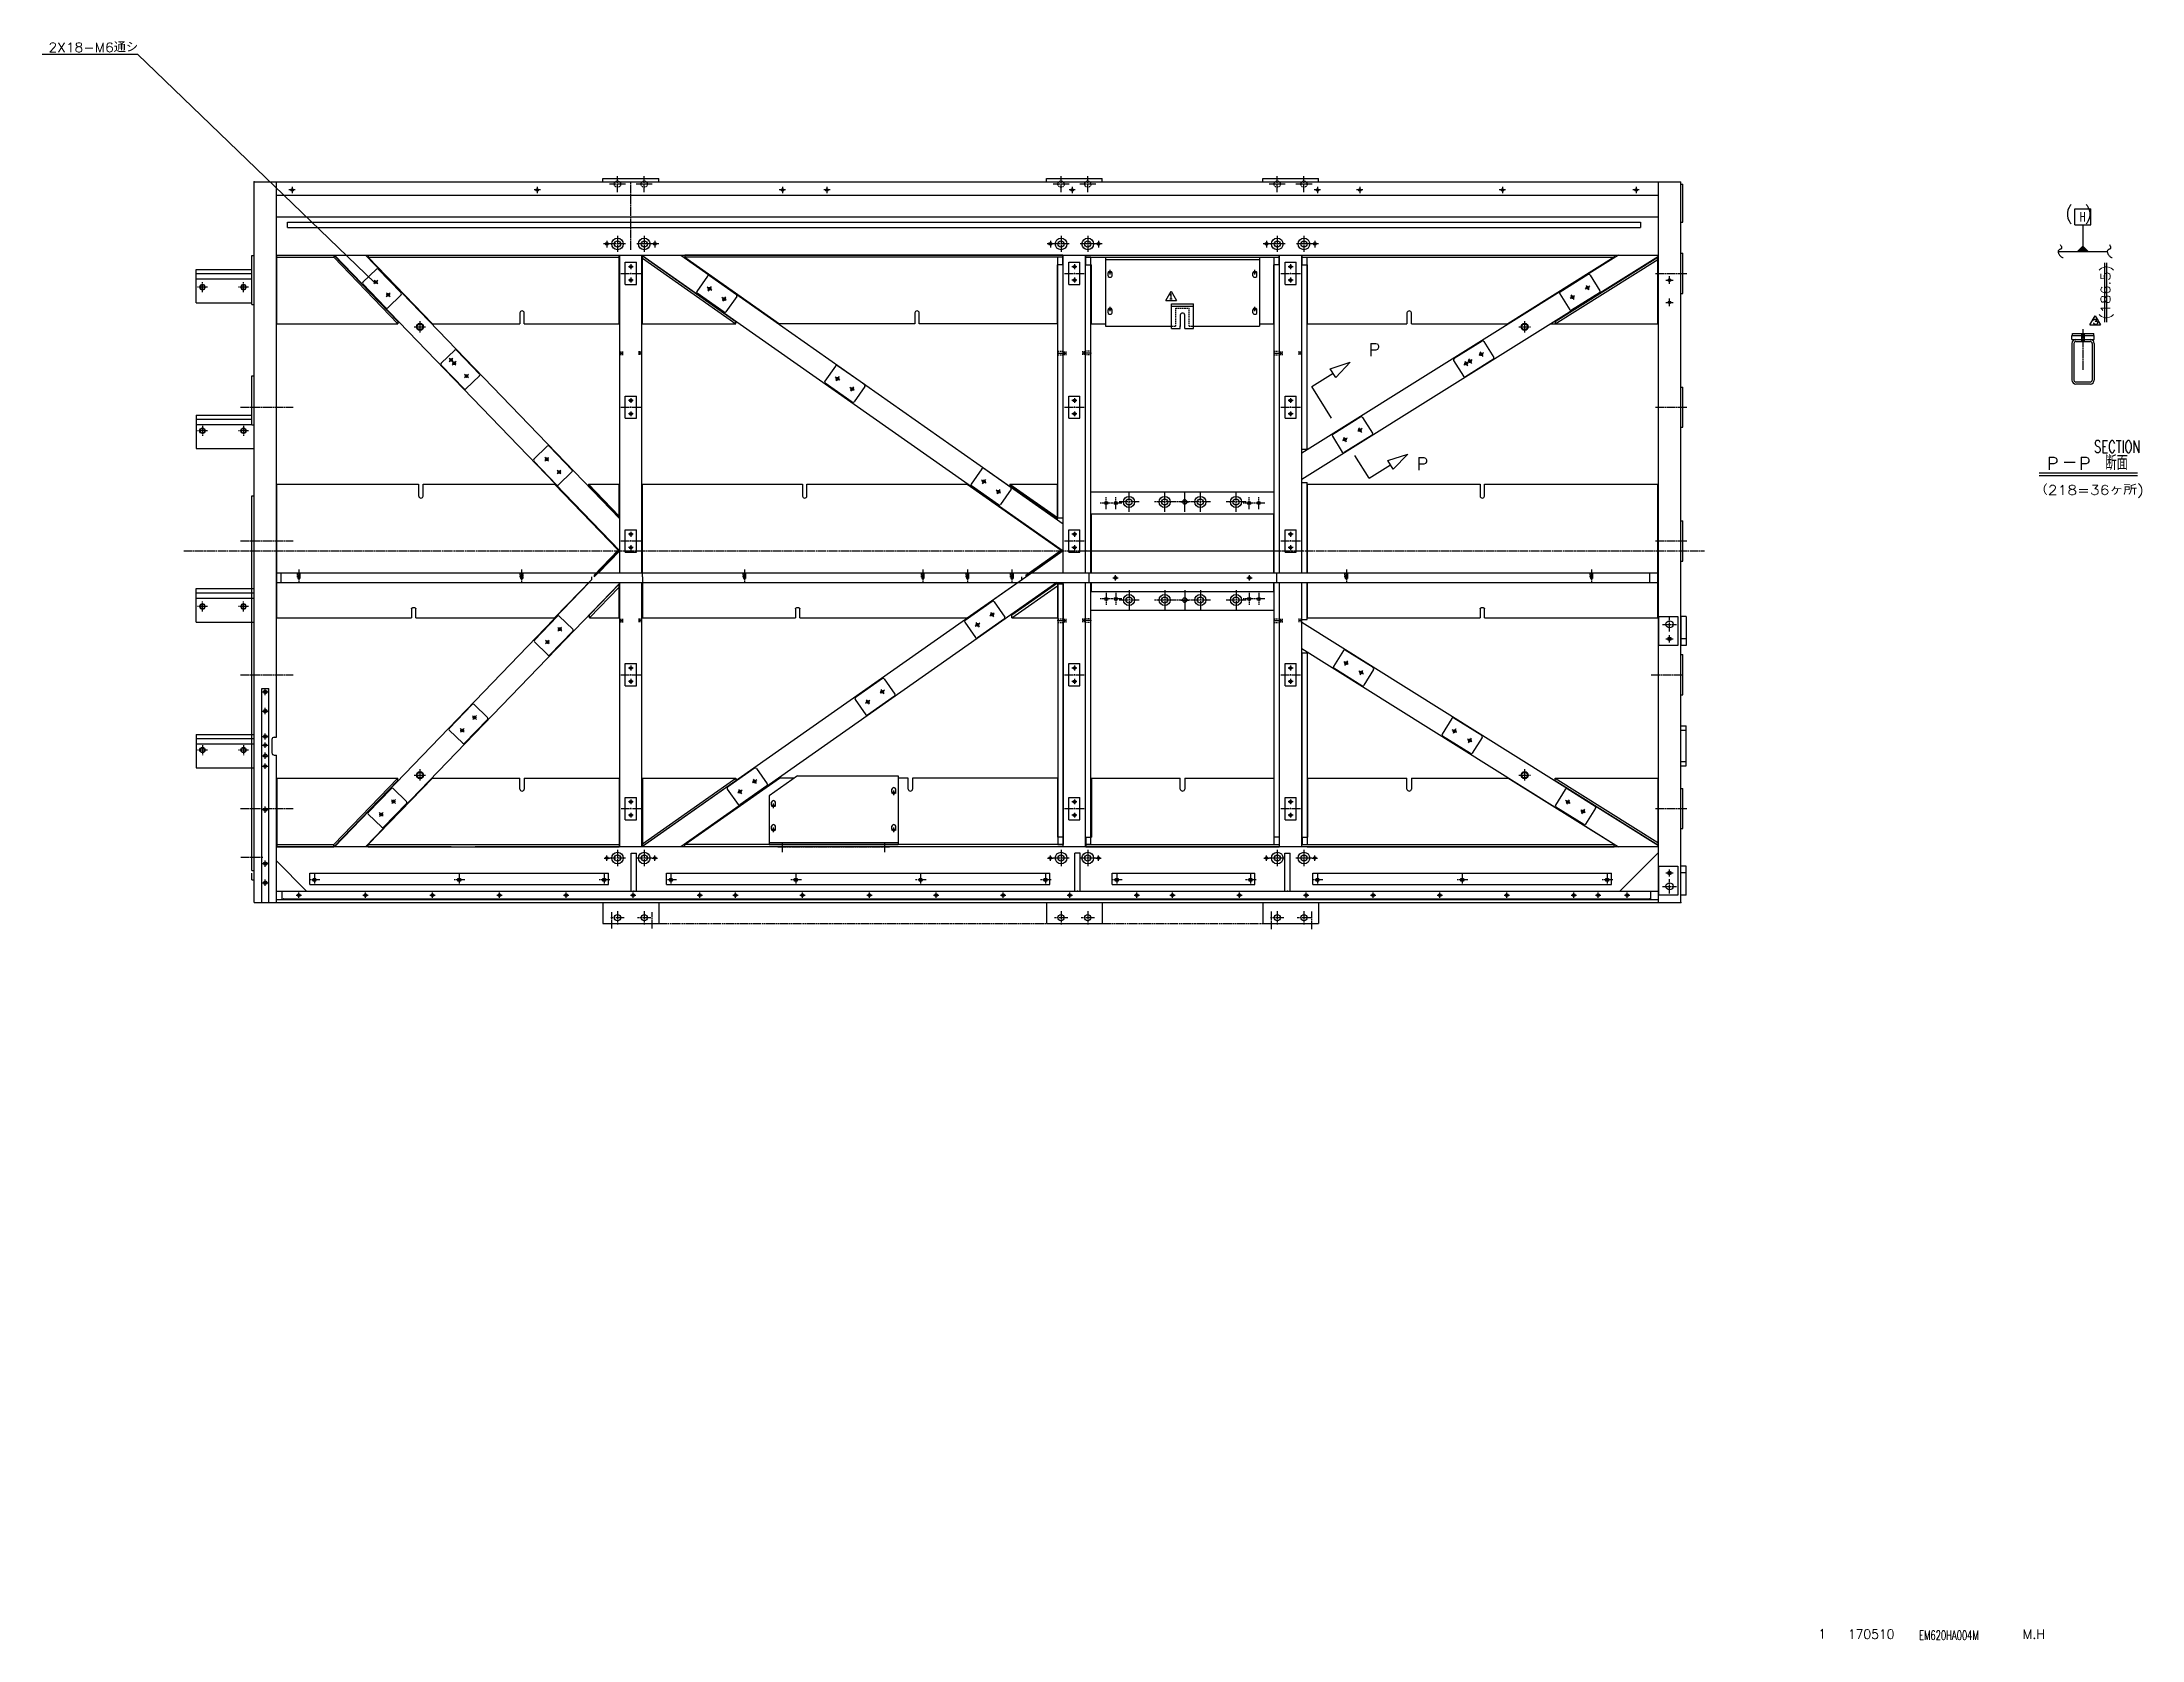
# Model space of a CAD drawing. Header units: inches. Extents: x -2018 to 2693, y -2323 to 1260.
import ezdxf
from ezdxf.enums import TextEntityAlignment as Align

# ---------------------------------------------------------------- set-up
doc = ezdxf.new("R2010")
doc.units = ezdxf.units.IN
doc.header["$MEASUREMENT"] = 0
for name, pattern in [('CENTERLINE', [25.4, 19.05, -1.5875, 3.175, -1.5875]), ('DASHED', [4.7625, 3.175, -1.5875]), ('PHANTOM', [30.1625, 19.05, -1.5875, 3.175, -1.5875, 3.175, -1.5875]), ('SOLID', [0])]:
    doc.linetypes.add(name, pattern=pattern)
for name, color, linetype in [('0$C$L0$V_DRAWING', 7, 'SOLID'), ('0$C$L0$V_PV', 7, 'SOLID'), ('Layer11$C$L11$V_DRAWING', 52, 'SOLID'), ('Layer11$C$L11$V_PV', 52, 'SOLID'), ('Layer12$C$L12$V_PV', 52, 'SOLID'), ('Layer13$C$L13$V_PV', 52, 'SOLID'), ('Layer14$C$L14$V_PV', 52, 'SOLID'), ('Layer21$C$L21$V_DRAWING', 2, 'SOLID'), ('Layer21$C$L21$V_PV', 2, 'SOLID'), ('Layer31$C$L31$V_DRAWING', 2, 'SOLID'), ('Layer7$C$L7$V_PV', 52, 'SOLID'), ('Layer8$C$L8$V_DRAWING', 40, 'SOLID'), ('Layer8$C$L8$V_PV', 40, 'SOLID'), ('Layer9$C$L9$V_PV', 254, 'SOLID')]:
    doc.layers.add(name, color=color, linetype=linetype)
doc.styles.add('CADRASTD', font='txt', dxfattribs={"bigfont": 'bigfont'})
doc.dimstyles.new('DIM13', dxfattribs={"dimtxt": 0.156, "dimasz": 2, "dimexe": 0, "dimexo": 0, "dimgap": 0.078, "dimtad": 3, "dimzin": 0, "dimdsep": 46, "dimtxsty": 'CADRASTD', "dimblk": 'CADRA_ARROW22_5OPEN', "dimblk1": 'CADRA_ARROW22_5OPEN', "dimblk2": 'CADRA_ARROW22_5OPEN', "dimcen": 0.09, "dimaunit": 1, "dimadec": 17154, "dimazin": 0, "dimtfac": 1, "dimtofl": 0, "dimtmove": 0, "dimatfit": 3, "dimldrblk": 'CADRA_ARROW22_5OPEN', "dimfxl": 1, "dimtolj": 1, "dimtzin": 0, "dimarcsym": 0})

msp = doc.modelspace()

# ---------------------------------------------------------------- texts
at = {"layer": 'Layer8$C$L8$V_PV', "style": 'CADRASTD'}
for s, width, p, p2 in [('2X18-M6通シ', 0.857143, (-2003.2, 1237.8), (-1802.1, 1237.8)), ('H', 0.857143, (2553.6, 857.9), (2566.8, 857.9)), ('（218=36ヶ所)', 0.857143, (2450.8, 245.3), (2697.3, 245.3)), ('1', 0.857141, (1968.4, -2319.8), (1982.8, -2319.8)), ('170510', 0.857141, (2033.4, -2320.4), (2137.8, -2320.4)), ('EM620HA004M', 0.589979, (2193.1, -2322.8), (2326.9, -2322.8)), ('M.H', 0.857141, (2425.5, -2320.3), (2475.9, -2320.3))]:
    msp.add_text(s, height=21, dxfattribs=dict(at, width=width)).set_placement(p, p2, align=Align.FIT)
at = {"layer": 'Layer8$C$L8$V_PV', "style": 'CADRASTD', "width": 0.857143}
msp.add_text('(186.5)', height=21, rotation=90, dxfattribs=at).set_placement((2622, 637.9), (2622, 760.3), align=Align.FIT)
at = {"layer": 'Layer8$C$L8$V_PV', "char_height": 28.8, "attachment_point": 7, "line_spacing_factor": 0.9, "style": 'CADRASTD'}
for s, insert, width in [('( )', (2520.8, 852.5), 118.048), ('P', (958.1, 555.8), 33.376), ('P', (1065.9, 300.1), 33.376), ('P', (2479.6, 300.8), 33.376), ('P', (2551.6, 300.8), 33.376)]:
    msp.add_mtext(s, dxfattribs=dict(at, insert=insert, width=width))

# ---------------------------------------------------------------- blocks, each defined once
blk = doc.blocks.new('TAB102_SYM003')
at = {"layer": 'Layer11$C$L11$V_DRAWING'}
for p, q in [((1.28, 2.03), (1.28, 1.71)), ((2.68, 2.03), (1.28, 2.03)), ((1.28, 0.85), (1.28, 0.64)), ((1.28, 0.64), (1.6, 0.31)), ((1.6, 0.31), (2.57, 0.31)), ((1.93, 1.28), (2.68, 2.03)), ((2.57, 1.28), (1.93, 1.28)), ((2.89, 0.96), (2.57, 1.28)), ((2.57, 0.31), (2.89, 0.64)), ((2.89, 0.64), (2.89, 0.96))]:
    blk.add_line(p, q, dxfattribs=at)
at = {"layer": 'Layer21$C$L21$V_DRAWING'}
for p, q in [((0, 0), (2, 3.46)), ((0, 0), (4, 0)), ((2, 3.46), (4, 0))]:
    blk.add_line(p, q, dxfattribs=at)
blk = doc.blocks.new('TAB102_SYM001')
at = {"layer": 'Layer11$C$L11$V_DRAWING'}
for p, q in [((1.58, 0.53), (2.46, 0.53)), ((2.08, 0.53), (2.08, 2.53))]:
    blk.add_line(p, q, dxfattribs=at)
at = {"layer": 'Layer21$C$L21$V_DRAWING'}
for p, q in [((0, 0), (2, 3.46)), ((0, 0), (4, 0)), ((1.49, 1.93), (2.08, 2.53)), ((2, 3.46), (4, 0))]:
    blk.add_line(p, q, dxfattribs=at)
blk = doc.blocks.new('BLOCK13')
at = {"layer": '0$C$L0$V_DRAWING'}
blk.add_point((0, 0), dxfattribs=at)
blk.add_point((0, 0), dxfattribs=at)
at = {"layer": 'Layer13$C$L13$V_PV', "color": 31, "linetype": 'CENTERLINE'}
for p, q in [((6, 0), (-6, 0)), ((0, 6), (0, -6)), ((46, 0), (34, 0)), ((40, 6), (40, -6))]:
    blk.add_line(p, q, dxfattribs=at)
at = {"layer": 'Layer21$C$L21$V_DRAWING', "color": 31}
for p, q in [((-20, 21), (-20, -21)), ((57, 24), (-17, 24)), ((60, 21), (60, -21)), ((57, -24), (-17, -24))]:
    blk.add_line(p, q, dxfattribs=at)
for centre, start, end in [((-17, 21), 90, 180), ((57, 21), 0, 90), ((-17, -21), 180, 269.9999), ((57, -21), 269.9999, 360)]:
    blk.add_arc(centre, 3, start, end, dxfattribs=at)
blk = doc.blocks.new('BLOCK12')
at = {"layer": '0$C$L0$V_DRAWING'}
blk.add_point((2718.8, -407.3), dxfattribs=at)
at = {"layer": 'Layer13$C$L13$V_PV', "color": 31, "linetype": 'CENTERLINE'}
for p, q in [((445.9, -395), (437.3, -403.3)), ((445.8, -403.5), (437.4, -394.8)), ((452.8, -402.2), (444.2, -410.5)), ((452.7, -410.7), (444.4, -402.1)), ((2723.9, -404.2), (2713.7, -410.5)), ((2715.6, -402.2), (2722, -412.4)), ((2732.4, -398.8), (2722.2, -405.2)), ((2724.1, -396.9), (2730.5, -407.1)), ((2757.8, -382.9), (2747.6, -389.3)), ((2749.5, -381), (2755.9, -391.2)), ((480.6, -431), (472, -439.3)), ((480.5, -439.5), (472.1, -430.8))]:
    blk.add_line(p, q, dxfattribs=at)
at = {"layer": 'Layer21$C$L21$V_DRAWING', "color": 31}
for p, q in [((2754.4, -356.8), (2691.7, -396)), ((2758.5, -357.7), (2780.8, -393.3)), ((470.8, -464.1), (419.4, -410.8)), ((449.8, -377.4), (419.5, -406.6)), ((505.4, -430.7), (454, -377.5)), ((2690.7, -400.1), (2713, -435.7)), ((2779.9, -397.5), (2717.1, -436.7)), ((505.3, -435), (475.1, -464.1))]:
    blk.add_line(p, q, dxfattribs=at)
for centre, start, end in [((451.8, -379.6), 43.9672, 133.9671), ((2756, -359.3), 32.0246, 122.0245), ((421.6, -408.7), 133.9671, 223.9671), ((2693.3, -398.5), 122.0245, 212.0245), ((2778.3, -394.9), 302.0245, 392.0245), ((473, -462), 223.9671, 313.9672), ((503.2, -432.8), 313.9672, 403.9672), ((2715.5, -434.2), 212.0245, 302.0245)]:
    blk.add_arc(centre, 3, start, end, dxfattribs=at)
at = {"layer": '0$C$L0$V_DRAWING'}
for p, xscale, yscale, zscale, rotation in [((273, -224.4), 1.000000015964659, 1.000000015964659, 1.000000015964659, 313.9671764507779), ((1021.4, -239.7), 0.99999996540885, 0.99999996540885, 0.99999996540885, 324.9266935324707), ((2957, -258.3), 1.000000010567625, 1.000000010567625, 1.000000010567625, 32.02455975926377), ((1308.6, -441.4), 0.99999996540885, 0.99999996540885, 0.99999996540885, 324.9266935324707), ((2446.7, -577.6), 1.000000010567625, 1.000000010567625, 1.000000010567625, 32.02455975926377), ((656.2, -621.7), 1.000000015964659, 1.000000015964659, 1.000000015964659, 313.9671764507779), ((1636.8, -671.8), 0.99999996540885, 0.99999996540885, 0.99999996540885, 324.9266935324707), ((1622.6, -993.1), 0.9999999705966842, 0.9999999705966842, 0.9999999705966842, 35.07331877724092), ((657.8, -1031.7), 0.999999977623206, 0.999999977623206, 0.999999977623206, 46.03283566497218), ((2449.3, -1079.1), 0.9999999725260068, 0.9999999725260068, 0.9999999725260068, 327.9754630459655), ((1376.3, -1166.1), 0.9999999705966842, 0.9999999705966842, 0.9999999705966842, 35.07331877724092), ((466.7, -1229.8), 0.999999977623206, 0.999999977623206, 0.999999977623206, 46.03283566497218), ((2692.8, -1231.4), 0.9999999725260068, 0.9999999725260068, 0.9999999725260068, 327.9754630459655), ((1089.8, -1367.2), 0.9999999705966842, 0.9999999705966842, 0.9999999705966842, 35.07331877724092), ((285, -1418.2), 0.999999977623206, 0.999999977623206, 0.999999977623206, 46.03283566497218), ((2947, -1390.4), 0.9999999725260068, 0.9999999725260068, 0.9999999725260068, 327.9754630459655)]:
    blk.add_blockref('BLOCK13', p, dxfattribs=dict(at, xscale=xscale, yscale=yscale, zscale=zscale, rotation=rotation))
blk = doc.blocks.new('BLOCK15')
at = {"layer": '0$C$L0$V_DRAWING'}
for p in [(0, 0), (0, 0), (1, 0)]:
    blk.add_point(p, dxfattribs=at)
at = {"layer": 'Layer12$C$L12$V_PV', "color": 4, "linetype": 'DASHED'}
for p, q in [((0, 4), (12, 4)), ((12, 3), (19.6, 3)), ((12, 2.4), (19.6, 2.4)), ((0, -4), (12, -4)), ((12, -2.4), (19.6, -2.4)), ((12, -3), (19.6, -3))]:
    blk.add_line(p, q, dxfattribs=at)
at = {"layer": 'Layer13$C$L13$V_PV', "color": 4, "linetype": 'CENTERLINE'}
blk.add_line((0, 0), (19.6, 0), dxfattribs=at)
blk = doc.blocks.new('BLOCK14')
at = {"layer": '0$C$L0$V_DRAWING'}
for p in [(0, 0), (0, 0), (1, 0)]:
    blk.add_point(p, dxfattribs=at)
at = {"layer": 'Layer12$C$L12$V_PV', "color": 4, "linetype": 'DASHED'}
for p, q in [((-1045, 446.9), (-1037.4, 446.9)), ((-1045, 446.3), (-1037.4, 446.3)), ((-1045, 441.5), (-1037.4, 441.5)), ((-1045, 440.9), (-1037.4, 440.9)), ((-995, 446.9), (-1002.6, 446.9)), ((-995, 446.3), (-1002.6, 446.3)), ((-995, 441.5), (-1002.6, 441.5)), ((-995, 440.9), (-1002.6, 440.9)), ((485, 446.9), (477.4, 446.9)), ((485, 446.3), (477.4, 446.3)), ((485, 441.5), (477.4, 441.5)), ((485, 440.9), (477.4, 440.9)), ((-1045, -153.1), (-1037.4, -153.1)), ((-1045, -153.7), (-1037.4, -153.7)), ((-1045, -158.5), (-1037.4, -158.5)), ((-1045, -159.1), (-1037.4, -159.1)), ((-995, -153.1), (-1002.6, -153.1)), ((-995, -153.7), (-1002.6, -153.7)), ((-995, -158.5), (-1002.6, -158.5)), ((-995, -159.1), (-1002.6, -159.1)), ((485, -153.1), (477.4, -153.1)), ((485, -153.7), (477.4, -153.7)), ((485, -158.5), (477.4, -158.5)), ((485, -159.1), (477.4, -159.1))]:
    blk.add_line(p, q, dxfattribs=at)
at = {"layer": 'Layer13$C$L13$V_PV', "color": 4, "linetype": 'CENTERLINE'}
for p, q in [((-1045, 443.9), (-1037.4, 443.9)), ((-995, 443.9), (-1002.6, 443.9)), ((485, 443.9), (477.4, 443.9)), ((-1045, -156.1), (-1037.4, -156.1)), ((-995, -156.1), (-1002.6, -156.1)), ((485, -156.1), (477.4, -156.1))]:
    blk.add_line(p, q, dxfattribs=at)
at = {"layer": '0$C$L0$V_DRAWING'}
for p in [(-62, 443.9), (-62, -156.1)]:
    blk.add_blockref('BLOCK15', p, dxfattribs=at)
at = {"layer": '0$C$L0$V_DRAWING', "rotation": 180.0000000000004}
for p in [(12, 443.9), (12, -156.1)]:
    blk.add_blockref('BLOCK15', p, dxfattribs=at)
at = {"layer": '0$C$L0$V_DRAWING', "yscale": -1}
for p in [(423, 443.9), (423, -156.1)]:
    blk.add_blockref('BLOCK15', p, dxfattribs=at)
blk = doc.blocks.new('TAB171_SYM001')
at = {"layer": 'Layer11$C$L11$V_DRAWING'}
for p, q in [((0, 1), (36.81, 1)), ((0, 0), (36.81, 0))]:
    blk.add_line(p, q, dxfattribs=at)
at = {"layer": 'Layer31$C$L31$V_DRAWING'}
blk.add_line((13.43, 4.78), (9.43, 4.78), dxfattribs=at)
at = {"layer": 'Layer8$C$L8$V_DRAWING', "style": 'CADRASTD'}
for s, height, width, p, p2 in [('SECTION', 4.5, 0.571429, (20.54, 8.47), (37.89, 8.47)), ('断面', 5.5, 0.6763, (24.75, 1.97), (33.21, 1.97))]:
    blk.add_text(s, height=height, dxfattribs=dict(at, width=width)).set_placement(p, p2, align=Align.FIT)
blk = doc.blocks.new('BLOCK17')
at = {"layer": '0$C$L0$V_DRAWING'}
blk.add_point((0, 0), dxfattribs=at)
blk.add_point((0, 0), dxfattribs=at)
blk.add_point((0, 0), dxfattribs=at)
blk.add_point((0, 0), dxfattribs=at)
blk.add_point((0, 0), dxfattribs=at)
blk.add_point((0, 0), dxfattribs=at)
blk.add_point((0, 0), dxfattribs=at)
blk.add_point((0, 0), dxfattribs=at)
blk.add_point((0, 0), dxfattribs=at)
blk.add_point((0, 0), dxfattribs=at)
blk.add_point((0, 0), dxfattribs=at)
blk.add_point((0, 0), dxfattribs=at)
blk.add_point((0, 0), dxfattribs=at)
blk.add_point((0, 0), dxfattribs=at)
at = {"layer": 'Layer11$C$L11$V_DRAWING', "color": 60}
blk.add_circle((0, 0), 3, dxfattribs=at)
at = {"layer": 'Layer13$C$L13$V_PV', "color": 60, "linetype": 'CENTERLINE'}
for p, q in [((-8.5, 0), (8.5, 0)), ((0, -8.5), (0, 8.5))]:
    blk.add_line(p, q, dxfattribs=at)
at = {"layer": 'Layer21$C$L21$V_DRAWING', "color": 4}
blk.add_circle((0, 0), 2.4, dxfattribs=at)
blk = doc.blocks.new('BLOCK18')
at = {"layer": '0$C$L0$V_DRAWING'}
blk.add_point((0, 0), dxfattribs=at)
blk.add_point((0, 0), dxfattribs=at)
blk.add_point((0, 0), dxfattribs=at)
blk.add_point((0, 0), dxfattribs=at)
blk.add_point((0, 0), dxfattribs=at)
blk.add_point((0, 0), dxfattribs=at)
at = {"layer": 'Layer11$C$L11$V_DRAWING', "color": 60}
blk.add_circle((0, 0), 3, dxfattribs=at)
at = {"layer": 'Layer13$C$L13$V_PV', "color": 60, "linetype": 'CENTERLINE'}
for p, q in [((7, 0), (-7, 0)), ((0, 7), (0, -7))]:
    blk.add_line(p, q, dxfattribs=at)
at = {"layer": 'Layer21$C$L21$V_DRAWING', "color": 4}
blk.add_circle((0, 0), 2.4, dxfattribs=at)
blk = doc.blocks.new('BLOCK19')
at = {"layer": '0$C$L0$V_DRAWING'}
blk.add_point((0, 0), dxfattribs=at)
blk.add_point((0, 0), dxfattribs=at)
blk.add_point((0, 0), dxfattribs=at)
blk.add_point((0, 0), dxfattribs=at)
blk.add_point((0, 0), dxfattribs=at)
blk.add_point((0, 0), dxfattribs=at)
at = {"layer": 'Layer11$C$L11$V_DRAWING', "color": 60}
for centre in [(0, 15), (0, -15)]:
    blk.add_circle(centre, 3, dxfattribs=at)
at = {"layer": 'Layer13$C$L13$V_PV', "color": 60, "linetype": 'CENTERLINE'}
for p, q in [((5.5, 15), (-5.5, 15)), ((0, 20.5), (0, 9.5)), ((5.5, -15), (-5.5, -15)), ((0, -9.5), (0, -20.5))]:
    blk.add_line(p, q, dxfattribs=at)
at = {"layer": 'Layer21$C$L21$V_DRAWING', "color": 4}
for centre in [(0, 15), (0, -15)]:
    blk.add_circle(centre, 2.4, dxfattribs=at)
blk = doc.blocks.new('BLOCK20')
at = {"layer": '0$C$L0$V_DRAWING'}
blk.add_point((0, 0), dxfattribs=at)
blk.add_point((0, 0), dxfattribs=at)
blk.add_point((0, 0), dxfattribs=at)
blk.add_point((0, 0), dxfattribs=at)
blk.add_point((0, 0), dxfattribs=at)
blk.add_point((0, 0), dxfattribs=at)
blk.add_point((0, 0), dxfattribs=at)
blk.add_point((0, 0), dxfattribs=at)
blk.add_point((0, 0), dxfattribs=at)
blk.add_point((0, 0), dxfattribs=at)
blk.add_point((0, 0), dxfattribs=at)
blk.add_point((0, 0), dxfattribs=at)
blk.add_point((0, 0), dxfattribs=at)
blk.add_point((0, 0), dxfattribs=at)
at = {"layer": 'Layer11$C$L11$V_DRAWING', "color": 60}
blk.add_circle((0, 0), 3, dxfattribs=at)
at = {"layer": 'Layer13$C$L13$V_PV', "color": 60, "linetype": 'CENTERLINE'}
for p, q in [((-6, 0), (6, 0)), ((0, -6), (0, 6))]:
    blk.add_line(p, q, dxfattribs=at)
at = {"layer": 'Layer21$C$L21$V_DRAWING', "color": 4}
blk.add_circle((0, 0), 2.46, dxfattribs=at)
blk = doc.blocks.new('BLOCK21')
at = {"layer": '0$C$L0$V_DRAWING'}
blk.add_point((0, 0), dxfattribs=at)
blk.add_point((0, 0), dxfattribs=at)
blk.add_point((0, 0), dxfattribs=at)
blk.add_point((0, 0), dxfattribs=at)
blk.add_point((0, 0), dxfattribs=at)
blk.add_point((0, 0), dxfattribs=at)
blk.add_point((0, 0), dxfattribs=at)
blk.add_point((0, 0), dxfattribs=at)
blk.add_point((0, 0), dxfattribs=at)
blk.add_point((0, 0), dxfattribs=at)
blk.add_point((0, 0), dxfattribs=at)
blk.add_point((0, 0), dxfattribs=at)
blk.add_point((0, 0), dxfattribs=at)
blk.add_point((0, 0), dxfattribs=at)
at = {"layer": 'Layer11$C$L11$V_DRAWING', "color": 60}
blk.add_circle((0, 0), 4, dxfattribs=at)
at = {"layer": 'Layer13$C$L13$V_PV', "color": 60, "linetype": 'CENTERLINE'}
for p, q in [((-7, 0), (7, 0)), ((0, -7), (0, 7))]:
    blk.add_line(p, q, dxfattribs=at)
at = {"layer": 'Layer21$C$L21$V_DRAWING', "color": 4}
blk.add_circle((0, 0), 3.32, dxfattribs=at)
blk = doc.blocks.new('BLOCK22')
at = {"layer": '0$C$L0$V_DRAWING'}
blk.add_point((0, 0), dxfattribs=at)
blk.add_point((0, 0), dxfattribs=at)
blk.add_point((0, 0), dxfattribs=at)
blk.add_point((0, 0), dxfattribs=at)
blk.add_point((0, 0), dxfattribs=at)
blk.add_point((0, 0), dxfattribs=at)
blk.add_point((0, 0), dxfattribs=at)
blk.add_point((0, 0), dxfattribs=at)
at = {"layer": 'Layer11$C$L11$V_DRAWING', "color": 60}
blk.add_circle((0, 0), 4, dxfattribs=at)
at = {"layer": 'Layer13$C$L13$V_PV', "color": 60, "linetype": 'CENTERLINE'}
for p, q in [((12.5, 0), (-12.5, 0)), ((0, 12.5), (0, -12.5))]:
    blk.add_line(p, q, dxfattribs=at)
at = {"layer": 'Layer21$C$L21$V_DRAWING', "color": 4}
blk.add_circle((0, 0), 3.4, dxfattribs=at)
blk = doc.blocks.new('BLOCK23')
at = {"layer": '0$C$L0$V_DRAWING'}
blk.add_point((0, 0), dxfattribs=at)
blk.add_point((0, 0), dxfattribs=at)
blk.add_point((0, 0), dxfattribs=at)
blk.add_point((0, 0), dxfattribs=at)
blk.add_point((0, 0), dxfattribs=at)
blk.add_point((0, 0), dxfattribs=at)
blk.add_point((0, 0), dxfattribs=at)
blk.add_point((0, 0), dxfattribs=at)
blk.add_point((0, 0), dxfattribs=at)
blk.add_point((0, 0), dxfattribs=at)
blk.add_point((0, 0), dxfattribs=at)
blk.add_point((0, 0), dxfattribs=at)
blk.add_point((0, 0), dxfattribs=at)
blk.add_point((0, 0), dxfattribs=at)
at = {"layer": 'Layer11$C$L11$V_DRAWING', "color": 60}
for p, q in [((-5, 0), (5, 0)), ((0, 5), (0, -5))]:
    blk.add_line(p, q, dxfattribs=at)
for start, end in [(0, 90), (180, 270.0001)]:
    blk.add_arc((0, 0), 5, start, end, dxfattribs=at)
at = {"layer": 'Layer13$C$L13$V_PV', "color": 60, "linetype": 'CENTERLINE'}
for p, q in [((-9, 0), (9, 0)), ((0, 9), (0, -9))]:
    blk.add_line(p, q, dxfattribs=at)
at = {"layer": 'Layer21$C$L21$V_DRAWING', "color": 4}
blk.add_circle((0, 0), 5, dxfattribs=at)
blk = doc.blocks.new('BLOCK24')
at = {"layer": '0$C$L0$V_DRAWING'}
blk.add_point((0, 0), dxfattribs=at)
blk.add_point((0, 0), dxfattribs=at)
blk.add_point((0, 0), dxfattribs=at)
blk.add_point((0, 0), dxfattribs=at)
blk.add_point((0, 0), dxfattribs=at)
blk.add_point((0, 0), dxfattribs=at)
at = {"layer": 'Layer11$C$L11$V_DRAWING', "color": 60}
blk.add_circle((0, 0), 6, dxfattribs=at)
at = {"layer": 'Layer13$C$L13$V_PV', "color": 60, "linetype": 'CENTERLINE'}
for p, q in [((11, 0), (-11, 0)), ((0, 11), (0, -11))]:
    blk.add_line(p, q, dxfattribs=at)
at = {"layer": 'Layer21$C$L21$V_DRAWING', "color": 4}
blk.add_circle((0, 0), 5.05, dxfattribs=at)
blk = doc.blocks.new('BLOCK25')
at = {"layer": '0$C$L0$V_DRAWING'}
blk.add_point((0, 0), dxfattribs=at)
blk.add_point((0, 0), dxfattribs=at)
blk.add_point((0, 0), dxfattribs=at)
blk.add_point((0, 0), dxfattribs=at)
blk.add_point((0, 0), dxfattribs=at)
blk.add_point((0, 0), dxfattribs=at)
at = {"layer": 'Layer21$C$L21$V_DRAWING', "color": 4}
for radius in [13, 7]:
    blk.add_circle((0, 0), radius, dxfattribs=at)
blk = doc.blocks.new('BLOCK26')
at = {"layer": '0$C$L0$V_DRAWING'}
blk.add_point((0, 0), dxfattribs=at)
blk.add_point((0, 0), dxfattribs=at)
blk.add_point((0, 0), dxfattribs=at)
blk.add_point((0, 0), dxfattribs=at)
blk.add_point((0, 0), dxfattribs=at)
blk.add_point((0, 0), dxfattribs=at)
at = {"layer": 'Layer12$C$L12$V_PV', "color": 60, "linetype": 'DASHED'}
for p, q in [((-3, -9.5), (-3, 0)), ((-2.4, 0), (-2.4, -12.4)), ((2.4, 0), (2.4, -12.4)), ((3, -9.5), (3, 0)), ((-3, -9.5), (3, -9.5)), ((-3, -9.5), (-2.5, -10)), ((2.5, -10), (-2.5, -10)), ((-2.4, -12.4), (0, -13.6)), ((2.4, -12.4), (-2.4, -12.4)), ((0, -13.6), (2.4, -12.4)), ((2.5, -10), (3, -9.5))]:
    blk.add_line(p, q, dxfattribs=at)
at = {"layer": 'Layer13$C$L13$V_PV', "color": 60, "linetype": 'CENTERLINE'}
blk.add_line((0, 7.2), (0, -21.2), dxfattribs=at)
blk = doc.blocks.new('BLOCK27')
at = {"layer": '0$C$L0$V_DRAWING'}
blk.add_point((0, 0), dxfattribs=at)
blk.add_point((0, 0), dxfattribs=at)
blk.add_point((0, 0), dxfattribs=at)
blk.add_point((0, 0), dxfattribs=at)
at = {"layer": 'Layer21$C$L21$V_DRAWING', "color": 4}
for p, q in [((-6, 0), (-6, 85)), ((-6, 85), (6, 85)), ((6, 0), (6, 85))]:
    blk.add_line(p, q, dxfattribs=at)
blk = doc.blocks.new('BLOCK28')
at = {"layer": '0$C$L0$V_DRAWING', "color": 4}
for p, q in [((-1754, 534.1), (-1754, 509.2)), ((-1744, 509.2), (-1744, 534.1)), ((-868, 534.1), (-868, 509.2)), ((-858, 509.2), (-858, 534.1)), ((-272.5, 529.1), (-272.5, 504.2)), ((-262.5, 504.2), (-262.5, 529.1)), ((236, 534.1), (236, 509.2)), ((246, 509.2), (246, 534.1)), ((-1981, 150.1), (-1981, 123)), ((-1971, 123), (-1971, 150.1)), ((-1120, 150.1), (-1120, 123)), ((-1110, 123), (-1110, 150.1)), ((400, 150.1), (400, 123)), ((410, 123), (410, 150.1)), ((-1997, -129.9), (-1997, -150)), ((-1987, -150), (-1987, -129.9)), ((-1136, -129.9), (-1136, -150)), ((-1126, -150), (-1126, -129.9)), ((400, -129.9), (400, -150)), ((410, -150), (410, -129.9)), ((-1754, -534.1), (-1754, -509.2)), ((-1744, -509.2), (-1744, -534.1)), ((-883, -534.1), (-883, -509.2)), ((-873, -509.2), (-873, -534.1)), ((-272.5, -534.1), (-272.5, -509.2)), ((-262.5, -509.2), (-262.5, -534.1)), ((236, -534.1), (236, -509.2)), ((246, -509.2), (246, -534.1))]:
    blk.add_line(p, q, dxfattribs=at)
for points in [[(-1997, -129.9), (-1996.9, -129.3), (-1996.6, -128.7), (-1996.2, -128.1), (-1995.5, -127.6), (-1994.8, -127.2), (-1993.9, -126.8), (-1993, -126.7), (-1992, -126.6)], [(-1992, -126.6), (-1991, -126.7), (-1990.1, -126.8), (-1989.2, -127.2), (-1988.5, -127.6), (-1987.8, -128.1), (-1987.4, -128.7), (-1987.1, -129.3), (-1987, -129.9)], [(-1136, -129.9), (-1135.9, -129.3), (-1135.6, -128.7), (-1135.2, -128.1), (-1134.5, -127.6), (-1133.8, -127.2), (-1132.9, -126.8), (-1132, -126.7), (-1131, -126.6)], [(-1131, -126.6), (-1130, -126.7), (-1129.1, -126.8), (-1128.2, -127.2), (-1127.5, -127.6), (-1126.8, -128.1), (-1126.4, -128.7), (-1126.1, -129.3), (-1126, -129.9)], [(400, -129.9), (400.1, -129.3), (400.4, -128.7), (400.8, -128.1), (401.5, -127.6), (402.2, -127.2), (403.1, -126.8), (404, -126.7), (405, -126.6)], [(405, -126.6), (406, -126.7), (406.9, -126.8), (407.8, -127.2), (408.5, -127.6), (409.2, -128.1), (409.6, -128.7), (409.9, -129.3), (410, -129.9)]]:
    blk.add_lwpolyline(points, dxfattribs=at)
for centre, radius, start, end in [((-1749.4, 533.6), 4.63, 85.1503, 174.1449), ((-1748.6, 533.6), 4.63, 5.8523, 94.8525), ((-863.4, 533.6), 4.63, 85.1503, 174.1449), ((-862.6, 533.6), 4.63, 5.8523, 94.8525), ((-267.9, 528.6), 4.63, 85.1503, 174.1449), ((-267.1, 528.6), 4.63, 5.8523, 94.8525), ((240.6, 533.6), 4.63, 85.1503, 174.1449), ((241.4, 533.6), 4.63, 5.8523, 94.8525), ((-1976.2, 123.3), 4.78, 183.0695, 272.7741), ((-1975.8, 123.3), 4.78, 267.2273, 356.9277), ((-1115.2, 123.3), 4.78, 183.0695, 272.7741), ((-1114.8, 123.3), 4.78, 267.2273, 356.9277), ((404.8, 123.3), 4.78, 183.0695, 272.7741), ((405.2, 123.3), 4.78, 267.2273, 356.9277), ((-1749.4, -533.6), 4.63, 185.8558, 274.848), ((-1748.6, -533.6), 4.63, 265.1491, 354.147), ((-878.4, -533.6), 4.63, 185.8558, 274.848), ((-877.6, -533.6), 4.63, 265.1491, 354.147), ((-267.9, -533.6), 4.63, 185.8558, 274.848), ((-267.1, -533.6), 4.63, 265.1491, 354.147), ((240.6, -533.6), 4.63, 185.8558, 274.848), ((241.4, -533.6), 4.63, 265.1491, 354.147)]:
    blk.add_arc(centre, radius, start, end, dxfattribs=at)
at = {"layer": '0$C$L0$V_DRAWING'}
for p in [(-272.5, 504.2), (0, 0), (0, 0), (0, 0), (1, 0), (1, 0)]:
    blk.add_point(p, dxfattribs=at)
at = {"layer": 'Layer11$C$L11$V_DRAWING', "color": 60}
for centre, ratio in [((-430, 625.3), 0.828308), ((-105, 625.3), 0.828308), ((-430, 542.4), 0.828308), ((-105, 542.4), 0.828308), ((-915, -542.4), 0.828349), ((-1185, -571.4), 0.828349), ((-1185, -625.3), 0.828328), ((-915, -625.3), 0.828328)]:
    blk.add_ellipse(centre, major_axis=(3, 0), ratio=ratio, dxfattribs=at)
at = {"layer": 'Layer12$C$L12$V_PV', "color": 4, "linetype": 'DASHED'}
for p, q in [((-282.5, 504.2), (-282.5, 544.2)), ((-282.5, 544.2), (-252.5, 544.2)), ((-252.5, 504.2), (-252.5, 544.2)), ((-292.5, 504.2), (-282.5, 504.2)), ((-252.5, 504.2), (-242.5, 504.2))]:
    blk.add_line(p, q, dxfattribs=at)
at = {"layer": 'Layer13$C$L13$V_PV', "color": 60, "linetype": 'CENTERLINE'}
for p, q in [((-435, 625.3), (-425, 625.3)), ((-430, 620.3), (-430, 630.3)), ((-110, 625.3), (-100, 625.3)), ((-105, 620.3), (-105, 630.3)), ((-435, 542.4), (-425, 542.4)), ((-430, 537.4), (-430, 547.4)), ((-110, 542.4), (-100, 542.4)), ((-105, 537.4), (-105, 547.4)), ((-484, 0), (-51, 0)), ((-920, -542.4), (-910, -542.4)), ((-915, -547.4), (-915, -537.4)), ((-1190, -571.4), (-1180, -571.4)), ((-1185, -576.4), (-1185, -566.4)), ((-1190, -625.3), (-1180, -625.3)), ((-1185, -630.3), (-1185, -620.3)), ((-920, -625.3), (-910, -625.3)), ((-915, -630.3), (-915, -620.3))]:
    blk.add_line(p, q, dxfattribs=at)
at = {"layer": 'Layer21$C$L21$V_DRAWING', "color": 4}
for p, q in [((-2299, 509.2), (-2299, 663.5)), ((-2299, 663.5), (-2171.4, 663.5)), ((-2171.4, 663.5), (-2171.4, 658.5)), ((-2171.4, 663.5), (-2027.5, 514.3)), ((-2094.3, 663.5), (-1531, 663.5)), ((-2094.3, 663.5), (-2094.3, 658.5)), ((-1531, 509.2), (-1531, 663.5)), ((-1479, 509.2), (-1479, 661.6)), ((-1479, 661.6), (-1269.2, 514.3)), ((-1384.1, 663.5), (-1384.1, 658.5)), ((-536, 663.5), (-1384.1, 663.5)), ((-536, 641.9), (-536, 663.5)), ((-484, 641.9), (-484, 663.5)), ((-484, 663.5), (-51, 663.5)), ((-51, 641.9), (-51, 663.5)), ((1, 641.9), (1, 663.5)), ((1, 663.5), (700.8, 663.5)), ((700.8, 663.5), (700.8, 658.5)), ((-2299, 658.5), (-2171.4, 658.5)), ((-2171.4, 658.5), (-2027.5, 509.2)), ((-2094.3, 658.5), (-1531, 658.5)), ((-2094.3, 658.5), (-1950.3, 509.2)), ((-1479, 656.5), (-1269.2, 509.2)), ((-1384.1, 658.5), (-1171.5, 509.2)), ((-536, 658.5), (-1384.1, 658.5)), ((-536, 641.9), (-548, 641.9)), ((-548, 509.2), (-548, 641.9)), ((-535, 658.5), (-547, 658.5)), ((-547, 73.5), (-547, 658.5)), ((-535, 73.5), (-535, 658.5)), ((-485, -49), (-485, 658.5)), ((-473, 658.5), (-485, 658.5)), ((-484, 658.5), (-51, 658.5)), ((-484, 641.9), (-472, 641.9)), ((-473, -49), (-473, 658.5)), ((-472, 509.2), (-472, 641.9)), ((-440, 658.5), (-95, 658.5)), ((-440, 658.5), (-440, 504.2)), ((-440, 653.4), (-95, 653.4)), ((-434.5, 616.8), (-434.5, 623.7)), ((-425.5, 616.8), (-425.5, 623.7)), ((-109.5, 616.8), (-109.5, 623.7)), ((-100.5, 616.8), (-100.5, 623.7)), ((-95, 658.5), (-95, 504.2)), ((-51, 641.9), (-63, 641.9)), ((-63, 509.2), (-63, 641.9)), ((-62, 658.5), (-50, 658.5)), ((-62, -49), (-62, 658.5)), ((-50, -49), (-50, 658.5)), ((0, 658.5), (12, 658.5)), ((0, 228.5), (0, 658.5)), ((1, 658.5), (700.8, 658.5)), ((1, 641.9), (13, 641.9)), ((12, 228.5), (12, 658.5)), ((13, 509.2), (13, 641.9)), ((700.8, 658.5), (462.2, 509.2)), ((568.3, 514.3), (799, 658.6)), ((568.3, 509.3), (799, 653.5)), ((799, 509.2), (799, 658.6)), ((-434.5, 533.9), (-434.5, 540.8)), ((-425.5, 533.9), (-425.5, 540.8)), ((-292.5, 499.2), (-292.5, 554.2)), ((-292.5, 554.2), (-242.5, 554.2)), ((-292.5, 549.2), (-242.5, 549.2)), ((-242.5, 499.2), (-242.5, 554.2)), ((-109.5, 533.9), (-109.5, 540.8)), ((-100.5, 533.9), (-100.5, 540.8)), ((-2299, 509.2), (-2027.5, 509.2)), ((-2027.5, 514.3), (-2027.5, 509.2)), ((-1950.3, 509.2), (-1754, 509.2)), ((-1744, 509.2), (-1531, 509.2)), ((-1479, 509.2), (-1269.2, 509.2)), ((-1269.2, 509.2), (-1269.2, 514.3)), ((-868, 509.2), (-1171.5, 509.2)), ((-548, 509.2), (-858, 509.2)), ((-472, 509.2), (-440, 509.2)), ((-440, 504.2), (-292.5, 504.2)), ((-292.5, 499.2), (-272.5, 499.2)), ((-272.5, 499.2), (-272.5, 504.2)), ((-262.5, 499.2), (-262.5, 504.2)), ((-262.5, 499.2), (-242.5, 499.2)), ((-242.5, 504.2), (-95, 504.2)), ((-95, 509.2), (-63, 509.2)), ((13, 509.2), (236, 509.2)), ((246, 509.2), (462.2, 509.2)), ((568.3, 514.3), (568.3, 509.3)), ((568.3, 509.2), (799, 509.2)), ((0, 228.5), (12, 228.5)), ((-2299, -150), (-2299, 150.1)), ((-2299, 150.1), (-1981, 150.1)), ((-1971, 150.1), (-1676.2, 150.1)), ((-1676.2, 150.1), (-1533.3, 1.9)), ((-1600.2, 150.1), (-1531, 78.4)), ((-1600.2, 150.1), (-1600.2, 146.2)), ((-1600.2, 150.1), (-1531, 150.1)), ((-1600.2, 146.2), (-1531, 74.5)), ((-1531, 74.5), (-1531, 150.1)), ((-1479, -57.8), (-1479, 150.1)), ((-1479, 150.1), (-1120, 150.1)), ((-1110, 150.1), (-750.5, 150.1)), ((-750.5, 150.1), (-539.5, 1.9)), ((-654.5, 150.1), (-654.5, 146.2)), ((-654.5, 150.1), (-547, 150.1)), ((-654.5, 150.1), (-548, 75.3)), ((-654.5, 146.2), (-548, 71.4)), ((-548, 71.4), (-548, 150.1)), ((0, -49), (0, 153.5)), ((0, 153.5), (12, 153.5)), ((12, -49), (12, 153.5)), ((13, 150.1), (400, 150.1)), ((13, -49), (13, 150.1)), ((410, 150.1), (799, 150.1)), ((799, -150), (799, 150.1)), ((-473, 132.5), (-62, 132.5)), ((-535, 73.5), (-547, 73.5)), ((-472, -49), (-472, 83.5)), ((-472, 83.5), (-63, 83.5)), ((-63, -49), (-63, 83.5)), ((-1533.3, 1.9), (-1587.1, -53.9)), ((-1533.3, 1.9), (-1533.3, -1.9)), ((-619.1, -53.9), (-539.5, 1.9)), ((-539.5, -1.9), (-539.5, 1.9)), ((-1533.3, -1.9), (-1587.1, -57.8)), ((-619.1, -57.8), (-539.5, -1.9)), ((-1593.6, -64.5), (-1676.1, -150)), ((-1531, -74.5), (-1597.4, -143.3)), ((-1531, -81.2), (-1597.4, -150)), ((-1593.6, -57.8), (-1593.6, -64.5)), ((-1587.1, -53.9), (-1587.1, -57.8)), ((-1531, -150), (-1531, -74.5)), ((-1479, -57.8), (-1479, -150)), ((-750.4, -150), (-619.1, -57.8)), ((-650.5, -143.4), (-548, -71.4)), ((-650.5, -150.1), (-548, -78.1)), ((-628.6, -57.8), (-628.6, -64.5)), ((-619.1, -53.9), (-619.1, -57.8)), ((-548, -71.4), (-548, -150.1)), ((-547, -73.5), (-535, -73.5)), ((-547, -73.5), (-547, -658.5)), ((-535, -73.5), (-535, -658.5)), ((-485, -658.5), (-485, -72.2)), ((-473, -658.5), (-473, -72.2)), ((-472, -91.2), (-472, -72.2)), ((-472, -91.2), (-63, -91.2)), ((-63, -91.2), (-63, -72.2)), ((-62, -658.5), (-62, -72.2)), ((-50, -658.5), (-50, -72.2)), ((0, -153.5), (0, -72.2)), ((12, -153.5), (12, -72.2)), ((13, -150), (13, -72.2)), ((-473, -132.5), (-62, -132.5)), ((-2299, -150), (-1997, -150)), ((-1987, -150), (-1676.1, -150)), ((-1597.4, -150), (-1597.4, -143.3)), ((-1597.4, -150), (-1531, -150)), ((-1479, -150), (-1136, -150)), ((-1126, -150), (-750.4, -150)), ((-650.5, -150.1), (-650.5, -143.4)), ((-650.5, -150.1), (-548, -150.1)), ((0, -153.5), (12, -153.5)), ((13, -150), (400, -150)), ((410, -150), (799, -150)), ((0, -228.5), (0, -658.5)), ((0, -228.5), (12, -228.5)), ((12, -228.5), (12, -658.5)), ((-2299, -509.2), (-2299, -663.5)), ((-2299, -509.2), (-2027.5, -509.2)), ((-2171.4, -658.5), (-2027.5, -509.2)), ((-2171.4, -663.5), (-2027.5, -514.3)), ((-2094.3, -658.5), (-1950.3, -509.2)), ((-2027.5, -514.3), (-2027.5, -509.2)), ((-1950.3, -509.2), (-1754, -509.2)), ((-1744, -509.2), (-1531, -509.2)), ((-1531, -509.2), (-1531, -663.5)), ((-1479, -509.2), (-1479, -661.6)), ((-1479, -656.5), (-1269.2, -509.2)), ((-1479, -509.2), (-1269.2, -509.2)), ((-1479, -661.6), (-1269.2, -514.3)), ((-1384.1, -658.5), (-1171.5, -509.2)), ((-1269.2, -509.2), (-1269.2, -514.3)), ((-1131.3, -504.2), (-1195, -548.9)), ((-1138.5, -509.2), (-1171.5, -509.2)), ((-1131.3, -504.2), (-905, -504.2)), ((-905, -504.2), (-905, -658.5)), ((-883, -509.2), (-905, -509.2)), ((-548, -509.2), (-873, -509.2)), ((-548, -509.2), (-548, -641.9)), ((-472, -509.2), (-472, -641.9)), ((-472, -509.2), (-272.5, -509.2)), ((-262.5, -509.2), (-63, -509.2)), ((-63, -509.2), (-63, -641.9)), ((13, -509.2), (13, -641.9)), ((13, -509.2), (236, -509.2)), ((246, -509.2), (462.2, -509.2)), ((700.8, -658.5), (462.2, -509.2)), ((568.3, -509.2), (799, -509.2)), ((568.3, -509.3), (799, -653.5)), ((568.3, -514.3), (568.3, -509.3)), ((568.3, -514.3), (799, -658.6)), ((799, -509.2), (799, -658.6)), ((-1195, -548.9), (-1195, -658.5)), ((-1189.5, -569.8), (-1189.5, -562.9)), ((-1180.5, -569.8), (-1180.5, -562.9)), ((-919.5, -540.8), (-919.5, -533.9)), ((-910.5, -540.8), (-910.5, -533.9)), ((-2299, -658.5), (-2171.4, -658.5)), ((-2171.4, -663.5), (-2171.4, -658.5)), ((-2094.3, -658.5), (-1531, -658.5)), ((-2094.3, -663.5), (-2094.3, -658.5)), ((-1384.1, -663.5), (-1384.1, -658.5)), ((-536, -658.5), (-1384.1, -658.5)), ((-1195, -653.4), (-905, -653.4)), ((-1195, -658.5), (-905, -658.5)), ((-1189.5, -623.7), (-1189.5, -616.8)), ((-1180.5, -623.7), (-1180.5, -616.8)), ((-919.5, -623.7), (-919.5, -616.8)), ((-910.5, -623.7), (-910.5, -616.8)), ((-536, -641.9), (-548, -641.9)), ((-547, -658.5), (-535, -658.5)), ((-536, -641.9), (-536, -663.5)), ((-473, -658.5), (-485, -658.5)), ((-484, -641.9), (-472, -641.9)), ((-484, -641.9), (-484, -663.5)), ((-484, -658.5), (-51, -658.5)), ((-51, -641.9), (-63, -641.9)), ((-62, -658.5), (-50, -658.5)), ((-51, -641.9), (-51, -663.5)), ((0, -658.5), (12, -658.5)), ((1, -641.9), (13, -641.9)), ((1, -641.9), (1, -658.5)), ((1, -658.5), (700.8, -658.5)), ((700.8, -663.5), (700.8, -658.5)), ((-2299, -663.5), (-2171.4, -663.5)), ((-2094.3, -663.5), (-1531, -663.5)), ((-536, -663.5), (-1384.1, -663.5)), ((-484, -663.5), (-51, -663.5)), ((12, -663.5), (700.8, -663.5))]:
    blk.add_line(p, q, dxfattribs=at)
for centre, start_param, end_param in [((-430, 623.7), 0, 3.141592), ((-430, 616.8), 3.141592, 6.283185), ((-105, 623.7), 0, 3.141592), ((-105, 616.8), 3.141592, 6.283185), ((-430, 540.8), 0, 3.141592), ((-430, 533.9), 3.141592, 6.283185), ((-105, 540.8), 0, 3.141592), ((-105, 533.9), 3.141592, 6.283185), ((-1185, -562.9), 0, 3.141592), ((-915, -533.9), 0, 3.141592), ((-915, -540.8), 3.141592, 6.283185), ((-1185, -569.8), 3.141592, 6.283185), ((-1185, -616.8), 0, 3.141592), ((-1185, -623.7), 3.141592, 6.283185), ((-915, -616.8), 0, 3.141592), ((-915, -623.7), 3.141592, 6.283185)]:
    blk.add_ellipse(centre, major_axis=(4.5, 0), ratio=0.706665, start_param=start_param, end_param=end_param, dxfattribs=at)
for centre, ratio in [((-430, 625.3), 0.828832), ((-105, 625.3), 0.828834), ((-430, 542.4), 0.828832), ((-105, 542.4), 0.828834), ((-915, -542.4), 0.828842), ((-1185, -571.4), 0.828865), ((-1185, -625.3), 0.828842), ((-915, -625.3), 0.828822)]:
    blk.add_ellipse(centre, major_axis=(2.6, 0), ratio=ratio, dxfattribs=at)
blk = doc.blocks.new('BLOCK30')
at = {"layer": '0$C$L0$V_DRAWING'}
blk.add_point((0, 0), dxfattribs=at)
blk.add_point((0, 0), dxfattribs=at)
blk.add_point((0, 0), dxfattribs=at)
blk.add_point((0, 0), dxfattribs=at)
at = {"layer": 'Layer11$C$L11$V_DRAWING', "color": 60}
blk.add_circle((0, 0), 3, dxfattribs=at)
at = {"layer": 'Layer13$C$L13$V_PV', "color": 60, "linetype": 'CENTERLINE'}
for p, q in [((-3.6, 0), (3.6, 0)), ((0, -3.6), (0, 3.6))]:
    blk.add_line(p, q, dxfattribs=at)
at = {"layer": 'Layer21$C$L21$V_DRAWING', "color": 4}
blk.add_circle((0, 0), 2.46, dxfattribs=at)
blk = doc.blocks.new('BLOCK29')
at = {"layer": '0$C$L0$V_DRAWING'}
for p in [(0, 0, -253.2), (0, 0, -253.2), (448.5, -406.4, -406.4), (2718.8, -407.3, -407.3)]:
    blk.add_point(p, dxfattribs=at)
for p in [(273, -224.4), (2991, -237.1), (300.8, -253.2), (1021.4, -239.7), (1054.1, -262.7), (2957, -258.3), (441.6, -399.2), (448.5, -406.4), (2718.8, -407.3), (2727.3, -402), (2752.7, -386.1), (476.3, -435.2), (1308.6, -441.4), (1341.4, -464.4), (2480.6, -556.3), (2446.7, -577.6), (656.2, -621.7), (684, -650.5), (1636.8, -671.8), (1669.5, -694.8), (1655.3, -970.1), (657.8, -1031.7), (685.6, -1002.9), (1622.6, -993.1), (2449.3, -1079.1), (2483.2, -1100.3), (1376.3, -1166.1), (1409, -1143.1), (494.4, -1201), (466.7, -1229.8), (2692.8, -1231.4), (2726.7, -1252.6), (1089.8, -1367.2), (1122.5, -1344.2), (312.8, -1389.4), (2947, -1390.4), (2980.9, -1411.6), (285, -1418.2)]:
    blk.add_blockref('BLOCK30', p, dxfattribs=at)
blk = doc.blocks.new('CADRA_ARROW22_5OPEN')
at = {"layer": 'Layer9$C$L9$V_PV'}
for q in [(-1, 0.2), (-1, -0.2), (-1, 0)]:
    blk.add_line((0, 0), q, dxfattribs=at)
blk = doc.blocks.new('CADRA_PFIG_SECTION_ARROW')
at = {"linetype": 'SOLID'}
blk.add_line((0, 0), (0.37, 0), dxfattribs=at)
blk = doc.blocks.new('CADRA_PFIG_SECTION_ARROWHEAD')
at = {"linetype": 'SOLID'}
for p, q in [((0, 0.075), (0.3, 0)), ((0, -0.075), (0, 0.075)), ((0, -0.075), (0.3, 0))]:
    blk.add_line(p, q, dxfattribs=at)
blk = doc.blocks.new('BLOCK33')
at = {"layer": '0$C$L0$V_DRAWING'}
for p in [(-25, 624), (-25, 591.5), (-25, 66.5), (-25, 66.5), (0, 0), (0, 0), (0, 0), (0, 0), (0, 0), (0, 0)]:
    blk.add_point(p, dxfattribs=at)
at = {"layer": 'Layer11$C$L11$V_DRAWING', "color": 191}
for centre in [(-25, 591.5), (-25, 66.5)]:
    blk.add_circle(centre, 4, dxfattribs=at)
at = {"layer": 'Layer13$C$L13$V_PV', "color": 191, "linetype": 'CENTERLINE'}
for p, q in [((-41, 624), (-9, 624)), ((-25, 608), (-25, 640)), ((-33, 591.5), (-17, 591.5)), ((-25, 583.5), (-25, 599.5)), ((12, 591.5), (0, 591.5)), ((0, 386.5), (12, 386.5)), ((0, 316.5), (12, 316.5)), ((-33, 66.5), (-17, 66.5)), ((-25, 58.5), (-25, 74.5)), ((-25, 20.5), (-25, 52.5)), ((12, 66.5), (0, 66.5)), ((-41, 36.5), (-9, 36.5))]:
    blk.add_line(p, q, dxfattribs=at)
at = {"layer": 'Layer21$C$L21$V_DRAWING', "color": 191}
for p, q in [((-50, 641.5), (-6, 641.5)), ((-50, 641.5), (-50, 576.5)), ((-6, 641.5), (-6, 576.5)), ((12, 641.5), (0, 641.5)), ((0, 641.5), (0, 576.5)), ((12, 641.5), (12, 576.5)), ((-6, 576.5), (-50, 576.5)), ((12, 576.5), (0, 576.5)), ((0, 396.5), (12, 396.5)), ((12, 306.5), (12, 396.5)), ((0, 306.5), (12, 306.5)), ((-50, 81.5), (-6, 81.5)), ((-50, 81.5), (-50, 16.5)), ((-6, 81.5), (-6, 16.5)), ((12, 81.5), (0, 81.5)), ((0, 16.5), (0, 81.5)), ((12, 16.5), (12, 81.5)), ((-6, 16.5), (-50, 16.5)), ((12, 16.5), (0, 16.5))]:
    blk.add_line(p, q, dxfattribs=at)
for centre, radius in [((-25, 624), 8), ((-25, 591.5), 3.4), ((-25, 66.5), 3.4), ((-25, 36.5), 8)]:
    blk.add_circle(centre, radius, dxfattribs=at)
blk = doc.blocks.new('BLOCK32')
at = {"layer": '0$C$L0$V_DRAWING'}
blk.add_point((0, 0), dxfattribs=at)
blk.add_point((0, 0), dxfattribs=at)
blk.add_point((0, 0), dxfattribs=at)
blk.add_point((0, 0), dxfattribs=at)
blk.add_blockref('BLOCK33', (0, 0), dxfattribs=at)
blk = doc.blocks.new('BLOCK31')
at = {"layer": '0$C$L0$V_DRAWING'}
blk.add_point((0, 0), dxfattribs=at)
blk.add_point((0, 0), dxfattribs=at)
blk.add_point((0, 0), dxfattribs=at)
blk.add_point((0, 0), dxfattribs=at)
blk.add_blockref('BLOCK32', (0, 0), dxfattribs=at)
blk = doc.blocks.new('*X126')
at = {"layer": 'Layer7$C$L7$V_PV', "color": 20}
for p, q in [((-1.67, 0.33), (1.67, 0.33)), ((1.33, 0.67), (-1.33, 0.67)), ((-1, 1), (1, 1)), ((0.67, 1.33), (-0.67, 1.33)), ((-0.33, 1.67), (0.33, 1.67))]:
    blk.add_line(p, q, dxfattribs=at)
blk = doc.blocks.new('TAB101_SYM053')
at = {"layer": 'Layer11$C$L11$V_DRAWING'}
blk.add_line((0, 10), (0, 2), dxfattribs=at)
at = {"layer": 'Layer11$C$L11$V_DRAWING', "color": 20}
blk.add_lwpolyline([(2, 0), (0, 2), (-2, 0)], close=True, dxfattribs=at)
at = {"layer": 'Layer21$C$L21$V_DRAWING'}
for p, q in [((-3, 10), (-3, 16)), ((-3, 16), (3, 16)), ((3, 10), (3, 16)), ((-3, 10), (3, 10))]:
    blk.add_line(p, q, dxfattribs=at)
at = {"layer": 'Layer7$C$L7$V_PV', "color": 20}
blk.add_blockref('*X126', (0, 0), dxfattribs=at)

# ---------------------------------------------------------------- linework, layer by layer
at = {"layer": 'Layer11$C$L11$V_PV'}
for p, q in [((-2017.7, 1233.1), (-1803.6, 1233.1)), ((2538.2, 593.3), (2538.3, 593.4)), ((2538.3, 593.1), (2538.5, 593.4)), ((2538.3, 592.9), (2538.8, 593.4)), ((2538.3, 592.7), (2539, 593.4)), ((2538.4, 592.5), (2539.2, 593.4)), ((2538.4, 592.3), (2539.4, 593.4)), ((2538.4, 592.2), (2539.7, 593.4)), ((2538.5, 592), (2539.9, 593.4)), ((2538.5, 591.8), (2540.1, 593.4)), ((2538.5, 591.6), (2540.3, 593.4)), ((2538.6, 591.4), (2540.6, 593.4)), ((2538.6, 591.2), (2540.8, 593.4)), ((2538.6, 591), (2541, 593.4)), ((2538.7, 590.8), (2541.2, 593.4)), ((2539.9, 591.8), (2541.4, 593.4)), ((2540.5, 592.2), (2541.7, 593.4)), ((2541, 592.4), (2541.9, 593.4)), ((2541.4, 592.6), (2542.1, 593.4)), ((2541.8, 592.8), (2542.3, 593.4)), ((2542.1, 592.9), (2542.6, 593.4)), ((2542.4, 593), (2542.8, 593.4)), ((2542.7, 593.1), (2543, 593.4)), ((2543, 593.2), (2543.2, 593.4)), ((2543.3, 593.2), (2543.5, 593.4)), ((2543.6, 593.3), (2543.7, 593.4)), ((2543.9, 593.3), (2543.9, 593.4)), ((2544.1, 593.3), (2544.1, 593.4)), ((2544.3, 593.3), (2544.4, 593.4)), ((2544.6, 593.4), (2544.6, 593.4)), ((2551.1, 593.4), (2551.1, 593.4)), ((2577.4, 593.4), (2577.4, 593.4)), ((2577.6, 593.3), (2577.6, 593.4)), ((2577.8, 593.3), (2577.8, 593.4)), ((2578, 593.3), (2578, 593.4)), ((2578.2, 593.3), (2578.3, 593.4)), ((2578.4, 593.2), (2578.5, 593.4)), ((2578.6, 593.2), (2578.7, 593.4)), ((2578.8, 593.2), (2578.9, 593.4)), ((2578.9, 593.1), (2579.2, 593.4)), ((2579.1, 593.1), (2579.4, 593.4)), ((2579.3, 593), (2579.6, 593.4)), ((2579.5, 593), (2579.8, 593.4)), ((2579.6, 592.9), (2580.1, 593.4)), ((2579.8, 592.9), (2580.3, 593.4)), ((2580, 592.8), (2580.5, 593.4)), ((2580.1, 592.8), (2580.7, 593.4)), ((2580.3, 592.7), (2581, 593.4)), ((2580.5, 592.6), (2581.2, 593.4)), ((2580.6, 592.6), (2581.4, 593.4)), ((2580.8, 592.5), (2581.6, 593.4)), ((2580.9, 592.4), (2581.9, 593.4)), ((2581.1, 592.4), (2582.1, 593.4)), ((2581.2, 592.3), (2582.3, 593.4)), ((2581.4, 592.2), (2582.5, 593.4)), ((2581.5, 592.1), (2582.8, 593.4)), ((2581.7, 592), (2583, 593.4)), ((2581.8, 591.9), (2583.2, 593.4)), ((2581.9, 591.9), (2583.4, 593.4)), ((2582.1, 591.8), (2583.7, 593.4)), ((2582.2, 591.7), (2583.6, 593.1)), ((2582.3, 591.6), (2583.6, 592.8)), ((2582.5, 591.5), (2583.5, 592.5)), ((2582.6, 591.4), (2583.5, 592.3)), ((2582.6, 587.6), (2582.6, 587.6)), ((2582.7, 591.3), (2583.4, 592)), ((2582.8, 591.2), (2583.4, 591.7)), ((2582.9, 591.1), (2583.3, 591.5)), ((2583.1, 591), (2583.3, 591.2)), ((2583.2, 590.9), (2583.2, 590.9))]:
    msp.add_line(p, q, dxfattribs=at)
at = {"layer": 'Layer11$C$L11$V_PV', "color": 60}
for p, q in [((2557.9, 588.9), (2557.9, 606.9)), ((2563.9, 588.9), (2563.9, 606.9)), ((-356.8, -548.9), (-356.8, -544.4))]:
    msp.add_line(p, q, dxfattribs=at)
at = {"layer": 'Layer11$C$L11$V_PV'}
for centre in [(-750.8, 807.6), (-642.8, 807.6), (244.2, 807.6), (352.2, 807.6), (729.2, 807.6), (837.2, 807.6)]:
    msp.add_circle(centre, 3, dxfattribs=at)
at = {"layer": 'Layer11$C$L11$V_PV', "color": 60}
for centre in [(-1169.8, 621.6), (1308.2, 621.6), (-1169.8, -383.4), (1308.2, -383.4)]:
    msp.add_circle(centre, 8, dxfattribs=at)
at = {"layer": 'Layer12$C$L12$V_PV', "color": 4, "linetype": 'DASHED'}
for p, q in [((525.7, 623.3), (525.7, 663.3)), ((525.7, 663.3), (555.7, 663.3)), ((555.7, 623.3), (555.7, 663.3))]:
    msp.add_line(p, q, dxfattribs=at)
at = {"layer": 'Layer12$C$L12$V_PV', "color": 60, "linetype": 'DASHED'}
for centre in [(-726.8, 941.6), (-666.8, 941.6), (268.2, 941.6), (328.2, 941.6), (753.2, 941.6), (813.2, 941.6)]:
    msp.add_circle(centre, 7, dxfattribs=at)
at = {"layer": 'Layer13$C$L13$V_PV', "color": 60, "linetype": 'CENTERLINE'}
for p, q in [((-726.8, 923.6), (-726.8, 959.6)), ((-696.8, 794.6), (-696.8, 946.6)), ((-666.8, 923.6), (-666.8, 959.6)), ((268.2, 923.6), (268.2, 959.6)), ((328.2, 923.6), (328.2, 959.6)), ((753.2, 923.6), (753.2, 959.6)), ((813.2, 923.6), (813.2, 959.6)), ((-708.8, 941.6), (-744.8, 941.6)), ((-648.8, 941.6), (-684.8, 941.6)), ((286.2, 941.6), (250.2, 941.6)), ((346.2, 941.6), (310.2, 941.6)), ((771.2, 941.6), (735.2, 941.6)), ((831.2, 941.6), (795.2, 941.6)), ((1258.2, 935.6), (1258.2, 921.6)), ((-708.8, 807.6), (-759.3, 807.6)), ((-750.8, 814.6), (-750.8, 799.8)), ((-726.8, 825.6), (-726.8, 789.6)), ((-634.4, 807.6), (-684.8, 807.6)), ((-666.8, 825.6), (-666.8, 789.6)), ((-642.8, 814.6), (-642.8, 799.8)), ((286.2, 807.6), (235.7, 807.6)), ((244.2, 814.6), (244.2, 799.8)), ((268.2, 825.6), (268.2, 789.6)), ((360.6, 807.6), (310.2, 807.6)), ((328.2, 825.6), (328.2, 789.6)), ((352.2, 814.6), (352.2, 799.8)), ((771.2, 807.6), (720.7, 807.6)), ((729.2, 814.6), (729.2, 799.8)), ((753.2, 825.6), (753.2, 789.6)), ((845.6, 807.6), (795.2, 807.6)), ((813.2, 825.6), (813.2, 789.6)), ((837.2, 814.6), (837.2, 799.8)), ((-1572.3, 741.6), (-1550.8, 741.6)), ((-718.9, 741.6), (-674.6, 741.6)), ((276.1, 741.6), (320.4, 741.6)), ((761.1, 741.6), (805.4, 741.6)), ((1602.1, 741.6), (1673.2, 741.6)), ((-1182.8, 621.6), (-1156.8, 621.6)), ((-1169.8, 634.6), (-1169.8, 608.6)), ((1295.2, 621.6), (1321.2, 621.6)), ((1308.2, 634.6), (1308.2, 608.6)), ((2560.9, 525.6), (2560.9, 616.3)), ((-1572.3, 441.6), (-1454.5, 441.6)), ((-718.9, 441.6), (-674.6, 441.6)), ((276.1, 441.6), (320.4, 441.6)), ((761.1, 441.6), (805.4, 441.6)), ((1602.1, 441.6), (1673.2, 441.6)), ((369.7, 213.1), (369.7, 240.1)), ((391.2, 213.1), (391.2, 240.1)), ((420.7, 206.6), (420.7, 251.6)), ((500.7, 206.6), (500.7, 251.6)), ((545.7, 206.6), (545.7, 251.6)), ((580.7, 206.6), (580.7, 251.6)), ((660.7, 206.6), (660.7, 251.6)), ((690.2, 213.1), (690.2, 240.1)), ((711.7, 213.1), (711.7, 240.1)), ((404.7, 226.6), (356.2, 226.6)), ((443.2, 229.1), (398.2, 229.1)), ((603.2, 229.1), (478.2, 229.1)), ((683.2, 229.1), (638.2, 229.1)), ((725.2, 226.6), (676.7, 226.6)), ((-1572.3, 141.6), (-1454.5, 141.6)), ((-718.9, 141.6), (-674.6, 141.6)), ((276.1, 141.6), (320.4, 141.6)), ((761.1, 141.6), (805.4, 141.6)), ((1602.1, 141.6), (1673.2, 141.6)), ((-1699.8, 119.1), (1711.8, 119.1)), ((404.7, 11.6), (356.2, 11.6)), ((369.7, 25.1), (369.7, -1.9)), ((391.2, 25.1), (391.2, -1.9)), ((443.2, 9.1), (398.2, 9.1)), ((420.7, 31.6), (420.7, -13.4)), ((603.2, 9.1), (478.2, 9.1)), ((500.7, 31.6), (500.7, -13.4)), ((545.7, 31.6), (545.7, -13.4)), ((580.7, 31.6), (580.7, -13.4)), ((683.2, 9.1), (638.2, 9.1)), ((660.7, 31.6), (660.7, -13.4)), ((725.2, 11.6), (676.7, 11.6)), ((690.2, 25.1), (690.2, -1.9)), ((711.7, 25.1), (711.7, -1.9)), ((-1572.3, -158.4), (-1454.5, -158.4)), ((-718.9, -158.4), (-674.6, -158.4)), ((276.1, -158.4), (320.4, -158.4)), ((761.1, -158.4), (805.4, -158.4)), ((1592.1, -158.4), (1663.2, -158.4)), ((-1169.8, -370.4), (-1169.8, -396.4)), ((1308.2, -370.4), (1308.2, -396.4)), ((-1182.8, -383.4), (-1156.8, -383.4)), ((1295.2, -383.4), (1321.2, -383.4)), ((-1572.3, -458.4), (-1454.5, -458.4)), ((-718.8, -458.4), (-674.5, -458.4)), ((276.1, -458.4), (320.4, -458.4)), ((761.1, -458.4), (805.4, -458.4)), ((1602.1, -458.4), (1673.2, -458.4)), ((-726.8, -551.4), (-726.8, -587.4)), ((-666.8, -551.4), (-666.8, -587.4)), ((-356.8, -556), (-356.8, -535)), ((-126.8, -556), (-126.8, -535)), ((268.2, -551.4), (268.2, -587.4)), ((328.2, -551.4), (328.2, -587.4)), ((753.2, -551.4), (753.2, -587.4)), ((813.2, -551.4), (813.2, -587.4)), ((-1571.8, -567.4), (-1521.8, -567.4)), ((-708.8, -569.4), (-744.8, -569.4)), ((-648.8, -569.4), (-684.8, -569.4)), ((286.2, -569.4), (250.2, -569.4)), ((346.2, -569.4), (310.2, -569.4)), ((771.2, -569.4), (735.2, -569.4)), ((831.2, -569.4), (795.2, -569.4)), ((-711.8, -703.4), (-741.8, -703.4)), ((-739.3, -727.2), (-739.3, -690.9)), ((-726.8, -688.4), (-726.8, -718.4)), ((-651.8, -703.4), (-681.8, -703.4)), ((-666.8, -688.4), (-666.8, -718.4)), ((-649.3, -727.2), (-649.3, -690.9)), ((283.2, -703.4), (253.2, -703.4)), ((268.2, -688.4), (268.2, -718.4)), ((343.2, -703.4), (313.2, -703.4)), ((328.2, -688.4), (328.2, -718.4)), ((768.2, -703.4), (738.2, -703.4)), ((740.7, -728.6), (740.7, -689.1)), ((753.2, -688.4), (753.2, -718.4)), ((828.2, -703.4), (798.2, -703.4)), ((813.2, -688.4), (813.2, -718.4)), ((830.7, -728.6), (830.7, -689.1))]:
    msp.add_line(p, q, dxfattribs=at)
at = {"layer": 'Layer14$C$L14$V_PV', "color": 60, "linetype": 'PHANTOM'}
for p, q in [((-366.8, -544.4), (-116.8, -544.4)), ((-634.3, -716.4), (235.7, -716.4)), ((360.7, -716.4), (720.7, -716.4))]:
    msp.add_line(p, q, dxfattribs=at)
at = {"layer": 'Layer21$C$L21$V_PV', "color": 4}
for p, q in [((-1541.8, -669.4), (-1541.8, 946.6)), ((-1541.8, 946.6), (1658.2, 946.6)), ((-1491.8, -298.4), (-1491.8, 946.6)), ((-759.3, 946.6), (-759.3, 954.6)), ((-759.3, 954.6), (-634.3, 954.6)), ((-634.3, 946.6), (-634.3, 954.6)), ((235.7, 946.6), (235.7, 954.6)), ((235.7, 954.6), (360.7, 954.6)), ((360.7, 946.6), (360.7, 954.6)), ((720.7, 946.6), (720.7, 954.6)), ((720.7, 954.6), (845.7, 954.6)), ((845.7, 946.6), (845.7, 954.6)), ((1608.2, -669.4), (1608.2, 946.6)), ((1658.2, -669.4), (1658.2, 946.6)), ((-1491.8, 916.6), (1608.2, 916.6)), ((1658.2, 941.6), (1663.2, 941.6)), ((1663.2, 856.6), (1663.2, 941.6)), ((-1491.8, 868.6), (1608.2, 868.6)), ((-1466.8, 844.6), (-1466.8, 856.6)), ((-1466.8, 856.6), (1568.2, 856.6)), ((1568.2, 856.6), (1568.2, 844.6)), ((1658.2, 856.6), (1663.2, 856.6)), ((-1466.8, 844.6), (1568.2, 844.6)), ((-1546.8, 781.6), (-1541.8, 781.6)), ((-1546.8, 671.6), (-1546.8, 781.6)), ((-1491.8, 782.6), (1608.2, 782.6)), ((-1361.8, 782.6), (-721.8, 119.1)), ((-1292.3, 782.6), (-721.8, 191.1)), ((-721.8, 70.1), (-721.8, 782.6)), ((-709.3, 716.6), (-709.3, 766.6)), ((-709.3, 766.6), (-684.3, 766.6)), ((-684.3, 716.6), (-684.3, 766.6)), ((-671.8, 70.1), (-671.8, 782.6)), ((-671.8, 782.6), (273.2, 119.1)), ((-584.7, 782.6), (273.2, 180.2)), ((273.2, 70.1), (273.2, 782.6)), ((285.7, 766.6), (310.7, 766.6)), ((285.7, 716.6), (285.7, 766.6)), ((310.7, 716.6), (310.7, 766.6)), ((323.2, 70.1), (323.2, 782.6)), ((758.2, 70.1), (758.2, 782.6)), ((770.7, 716.6), (770.7, 766.6)), ((770.7, 766.6), (795.7, 766.6)), ((795.7, 716.6), (795.7, 766.6)), ((1518.9, 782.6), (808.2, 338.1)), ((808.2, 70.1), (808.2, 782.6)), ((1608.2, 779.5), (808.2, 279.1)), ((1658.2, 786.6), (1663.2, 786.6)), ((1663.2, 696.6), (1663.2, 786.6)), ((2505.2, 790.4), (2615.2, 790.4)), ((-1671.8, 675.6), (-1671.8, 750.6)), ((-1671.8, 750.6), (-1546.8, 750.6)), ((-1671.8, 741.6), (-1546.8, 741.6)), ((-1671.8, 729.6), (-1546.8, 729.6)), ((-709.3, 716.6), (-684.3, 716.6)), ((285.7, 716.6), (310.7, 716.6)), ((770.7, 716.6), (795.7, 716.6)), ((-1671.8, 675.6), (-1546.8, 675.6)), ((-1546.8, 671.6), (-1541.8, 671.6)), ((515.7, 623.3), (515.7, 673.3)), ((515.7, 673.3), (565.7, 673.3)), ((515.7, 668.3), (565.7, 668.3)), ((565.7, 623.3), (565.7, 673.3)), ((1658.2, 696.6), (1663.2, 696.6)), ((1366.6, 628.3), (1598.2, 628.3)), ((2535.9, 593.4), (2535.9, 602.4)), ((2535.9, 602.4), (2585.9, 602.4)), ((2535.9, 593.4), (2585.9, 593.4)), ((2535.9, 584.4), (2535.9, 502.4)), ((2536.9, 606.9), (2584.9, 606.9)), ((2536.9, 602.4), (2536.9, 606.9)), ((2538.2, 593.4), (2538.7, 590.8)), ((2540.4, 584.4), (2540.4, 502.4)), ((2544.9, 588.9), (2576.9, 588.9)), ((2558.5, 588.9), (2558.5, 606.9)), ((2563.4, 588.9), (2563.4, 606.9)), ((2581.4, 584.4), (2581.4, 502.4)), ((2583.7, 593.4), (2583.2, 590.8)), ((2584.9, 602.4), (2584.9, 606.9)), ((2585.9, 593.4), (2585.9, 602.4)), ((2585.9, 584.4), (2585.9, 502.4)), ((-1546.8, 511.6), (-1541.8, 511.6)), ((-1546.8, 401.6), (-1546.8, 511.6)), ((875, 416.9), (830.5, 488)), ((1658.2, 486.6), (1663.2, 486.6)), ((1663.2, 396.6), (1663.2, 486.6)), ((2576.9, 497.9), (2544.9, 497.9)), ((2576.9, 493.4), (2544.9, 493.4)), ((-709.3, 466.6), (-684.3, 466.6)), ((-709.3, 416.6), (-709.3, 466.6)), ((-684.3, 416.6), (-684.3, 466.6)), ((285.7, 416.6), (285.7, 466.6)), ((285.7, 466.6), (310.7, 466.6)), ((310.7, 416.6), (310.7, 466.6)), ((770.7, 466.6), (795.7, 466.6)), ((770.7, 416.6), (770.7, 466.6)), ((795.7, 416.6), (795.7, 466.6)), ((-1671.8, 423.6), (-1671.8, 348.6)), ((-1671.8, 423.6), (-1546.8, 423.6)), ((-1671.8, 414.6), (-1546.8, 414.6)), ((-1671.8, 402.6), (-1546.8, 402.6)), ((-1546.8, 401.6), (-1541.8, 401.6)), ((-709.3, 416.6), (-684.3, 416.6)), ((285.7, 416.6), (310.7, 416.6)), ((770.7, 416.6), (795.7, 416.6)), ((1658.2, 396.6), (1663.2, 396.6)), ((-1671.8, 348.6), (-1541.8, 348.6)), ((959.2, 282.2), (927.3, 333.2)), ((-1546.8, 242.6), (-1541.8, 242.6)), ((-1546.8, -597.4), (-1546.8, 242.6)), ((-709.3, 166.6), (-684.3, 166.6)), ((-709.3, 116.6), (-709.3, 166.6)), ((-684.3, 116.6), (-684.3, 166.6)), ((285.7, 166.6), (310.7, 166.6)), ((285.7, 116.6), (285.7, 166.6)), ((310.7, 116.6), (310.7, 166.6)), ((770.7, 166.6), (795.7, 166.6)), ((770.7, 116.6), (770.7, 166.6)), ((795.7, 116.6), (795.7, 166.6)), ((1658.2, 186.6), (1663.2, 186.6)), ((1663.2, 96.6), (1663.2, 186.6)), ((-721.8, 119.1), (-769, 70.1)), ((-709.3, 116.6), (-684.3, 116.6)), ((273.2, 119.1), (203.5, 70.1)), ((285.7, 116.6), (310.7, 116.6)), ((770.7, 116.6), (795.7, 116.6)), ((1658.2, 96.6), (1663.2, 96.6)), ((-1491.8, 70.1), (1607.2, 70.1)), ((-1491.8, 48.1), (1607.2, 48.1)), ((-1481.8, 70.1), (-1481.8, 48.1)), ((-790.2, 48.1), (-1361.8, -544.4)), ((-721.8, -544.4), (-721.8, 48.1)), ((-671.8, -544.4), (-671.8, 48.1)), ((172.1, 48.1), (-671.8, -544.4)), ((259.1, 48.1), (-584.7, -544.4)), ((273.2, -544.4), (273.2, 48.1)), ((323.2, -544.4), (323.2, 48.1)), ((330.2, 70.1), (330.2, 48.1)), ((751.2, 70.1), (751.2, 48.1)), ((758.2, -544.4), (758.2, 48.1)), ((808.2, -544.4), (808.2, 48.1)), ((1588.2, 70.1), (1588.2, 48.1)), ((-1671.8, -40.4), (-1671.8, 34.6)), ((-1671.8, 34.6), (-1541.8, 34.6)), ((-1671.8, 25.6), (-1541.8, 25.6)), ((-1671.8, 13.6), (-1541.8, 13.6)), ((-721.8, 47.1), (-1292.3, -544.4)), ((-1671.8, -40.4), (-1541.8, -40.4)), ((808.2, -40.9), (1608.2, -541.3)), ((-709.3, -133.4), (-684.3, -133.4)), ((-709.3, -183.4), (-709.3, -133.4)), ((-684.3, -183.4), (-684.3, -133.4)), ((285.7, -183.4), (285.7, -133.4)), ((285.7, -133.4), (310.7, -133.4)), ((310.7, -183.4), (310.7, -133.4)), ((770.7, -183.4), (770.7, -133.4)), ((770.7, -133.4), (795.7, -133.4)), ((795.7, -183.4), (795.7, -133.4)), ((808.2, -99.9), (1519, -544.4)), ((1658.2, -113.4), (1663.2, -113.4)), ((1663.2, -203.4), (1663.2, -113.4)), ((-709.3, -183.4), (-684.3, -183.4)), ((285.7, -183.4), (310.7, -183.4)), ((770.7, -183.4), (795.7, -183.4)), ((-1524.8, -669.4), (-1524.8, -189.4)), ((-1524.8, -189.4), (-1508.8, -189.4)), ((-1508.8, -669.4), (-1508.8, -189.4)), ((1658.2, -203.4), (1663.2, -203.4)), ((-1671.8, -292.4), (-1671.8, -367.4)), ((-1671.8, -292.4), (-1541.8, -292.4)), ((-1671.8, -301.4), (-1541.8, -301.4)), ((-1671.8, -313.4), (-1541.8, -313.4)), ((-1501.8, -303.4), (-1501.8, -333.4)), ((-1496.8, -298.4), (-1491.8, -298.4)), ((-1671.8, -367.4), (-1541.8, -367.4)), ((-1496.8, -338.4), (-1491.8, -338.4)), ((-1491.8, -669.4), (-1491.8, -338.4)), ((1658.2, -413.4), (1663.2, -413.4)), ((1663.2, -503.4), (1663.2, -413.4)), ((-709.3, -483.4), (-709.3, -433.4)), ((-709.3, -433.4), (-684.3, -433.4)), ((-684.3, -483.4), (-684.3, -433.4)), ((285.7, -433.4), (310.7, -433.4)), ((285.7, -483.4), (285.7, -433.4)), ((310.7, -483.4), (310.7, -433.4)), ((770.7, -483.4), (770.7, -433.4)), ((770.7, -433.4), (795.7, -433.4)), ((795.7, -483.4), (795.7, -433.4)), ((-709.3, -483.4), (-684.3, -483.4)), ((285.7, -483.4), (310.7, -483.4)), ((770.7, -483.4), (795.7, -483.4)), ((1658.2, -503.4), (1663.2, -503.4)), ((-1099.7, -544.4), (-1491.8, -544.4)), ((1608.2, -544.4), (-1045.8, -544.4)), ((1521.7, -643.4), (1608.2, -556.9)), ((-1546.8, -597.4), (-1541.8, -597.4)), ((-1546.8, -618.4), (-1546.8, -603.7)), ((-1424.3, -643.4), (-1491.8, -575.9)), ((-1416.8, -603.4), (-746.8, -603.4)), ((-1416.8, -628.4), (-1416.8, -603.4)), ((-746.8, -628.4), (-746.8, -603.4)), ((-616.8, -628.4), (-616.8, -603.4)), ((-616.8, -603.4), (243.2, -603.4)), ((243.2, -628.4), (243.2, -603.4)), ((383.2, -628.4), (383.2, -603.4)), ((383.2, -603.4), (703.2, -603.4)), ((703.2, -628.4), (703.2, -603.4)), ((833.2, -603.4), (1503.2, -603.4)), ((833.2, -628.4), (833.2, -603.4)), ((1503.2, -628.4), (1503.2, -603.4)), ((-1546.8, -618.4), (-1541.8, -618.4)), ((-1491.8, -643.4), (1608.2, -643.4)), ((-1478.8, -662.4), (-1478.8, -643.4)), ((-1416.8, -628.4), (-746.8, -628.4)), ((-616.8, -628.4), (243.2, -628.4)), ((383.2, -628.4), (703.2, -628.4)), ((833.2, -628.4), (1503.2, -628.4)), ((1591.2, -662.4), (1591.2, -643.4)), ((-1541.8, -669.4), (1658.2, -669.4)), ((-1491.8, -662.4), (1608.2, -662.4)), ((-1478.8, -662.4), (-1476.9, -661.3)), ((-1475.4, -660.9), (1587.8, -660.9)), ((-759.3, -669.4), (-759.3, -716.4)), ((-634.3, -669.4), (-634.3, -716.4)), ((235.7, -669.4), (235.7, -716.4)), ((360.7, -669.4), (360.7, -716.4)), ((720.7, -669.4), (720.7, -716.4)), ((845.7, -669.4), (845.7, -716.4)), ((1589.3, -661.3), (1591.2, -662.4)), ((-759.3, -716.4), (-634.3, -716.4)), ((235.7, -716.4), (360.7, -716.4)), ((720.7, -716.4), (845.7, -716.4))]:
    msp.add_line(p, q, dxfattribs=at)
at = {"layer": 'Layer21$C$L21$V_PV'}
for p, q in [((2609, 765), (2609, 632.3)), ((2613.3, 765), (2613.3, 632.3))]:
    msp.add_line(p, q, dxfattribs=at)
for centre in [(-750.8, 807.6), (-642.8, 807.6), (244.2, 807.6), (352.2, 807.6), (729.2, 807.6), (837.2, 807.6)]:
    msp.add_circle(centre, 2.6, dxfattribs=at)
at = {"layer": 'Layer21$C$L21$V_PV', "color": 4}
for centre, radius in [((-1169.8, 621.6), 6.5), ((1308.2, 621.6), 6.5), ((420.7, 229.1), 12.5), ((420.7, 229.1), 6.75), ((500.7, 229.1), 12.5), ((500.7, 229.1), 6.75), ((580.7, 229.1), 12.5), ((580.7, 229.1), 6.75), ((660.7, 229.1), 12.5), ((660.7, 229.1), 6.75), ((369.7, 226.6), 3.5), ((391.2, 226.6), 3.5), ((690.2, 226.6), 3.5), ((711.7, 226.6), 3.5), ((369.7, 11.6), 3.5), ((391.2, 11.6), 3.5), ((420.7, 9.1), 12.5), ((420.7, 9.1), 6.75), ((500.7, 9.1), 12.5), ((500.7, 9.1), 6.75), ((580.7, 9.1), 12.5), ((580.7, 9.1), 6.75), ((660.7, 9.1), 12.5), ((660.7, 9.1), 6.75), ((690.2, 11.6), 3.5), ((711.7, 11.6), 3.5), ((-1169.8, -383.4), 6.5), ((1308.2, -383.4), 6.5), ((-726.8, -569.4), 13), ((-726.8, -569.4), 7), ((-666.8, -569.4), 13), ((-666.8, -569.4), 7), ((268.2, -569.4), 13), ((268.2, -569.4), 7), ((328.2, -569.4), 13), ((-726.8, -703.4), 7), ((-666.8, -703.4), 7), ((268.2, -703.4), 7), ((328.2, -703.4), 7), ((753.2, -703.4), 7), ((813.2, -703.4), 7)]:
    msp.add_circle(centre, radius, dxfattribs=at)
for centre, radius, start, end in [((2544.9, 584.4, 946.6), 9, 90, 180), ((2544.9, 584.4, 946.6), 4.5, 90, 180), ((2576.9, 584.4, 946.6), 9, 0, 90), ((2576.9, 584.4, 946.6), 4.5, 0, 90), ((2544.9, 502.4, 946.6), 9, 180, 270), ((2544.9, 502.4, 946.6), 4.5, 180, 270), ((2576.9, 502.4, 946.6), 9, 270, 360), ((2576.9, 502.4, 946.6), 4.5, 270, 360), ((-1496.8, -303.4), 5, 90, 180), ((-1496.8, -333.4), 5, 180, 270), ((-1475.4, -663.9), 3, 90, 120), ((1587.8, -663.9), 3, 60, 90)]:
    msp.add_arc(centre, radius, start, end, dxfattribs=at)
for points, knots in [([(2509.8, 806.1), (2510.3, 805.4), (2511.3, 803.9), (2512.3, 801.6), (2512.9, 799.2), (2512.4, 797.1), (2510.9, 796.1), (2509.3, 795.5), (2507.8, 794.8), (2506.2, 793.9), (2505.2, 792.1), (2505.1, 789.8), (2505.6, 787.4), (2506.6, 784.8), (2508.2, 782.2), (2510.5, 779.9), (2513.1, 778.1), (2515, 777.3), (2516, 776.9)], [0, 0, 0, 0, 2.546483, 5.245572, 7.683149, 9.705668, 11.206619, 12.920753, 14.688286, 16.324353, 18.356515, 20.590104, 23.062266, 25.597643, 28.963455, 32.132394, 35.232508, 38.331854, 38.331854, 38.331854, 38.331854]), ([(2619.9, 806.1), (2620.3, 805.4), (2621.3, 803.9), (2622.3, 801.6), (2622.9, 799.2), (2622.4, 797.1), (2620.9, 796.1), (2619.3, 795.5), (2617.8, 794.8), (2616.2, 793.9), (2615.2, 792.1), (2615.1, 789.8), (2615.6, 787.4), (2616.6, 784.8), (2618.2, 782.2), (2620.5, 779.9), (2623.1, 778.1), (2625, 777.3), (2626, 776.9)], [0, 0, 0, 0, 2.546483, 5.245572, 7.683149, 9.705668, 11.206618, 12.92075, 14.688283, 16.324353, 18.356631, 20.590261, 23.062328, 25.597617, 28.963429, 32.132367, 35.232481, 38.331827, 38.331827, 38.331827, 38.331827])]:
    msp.add_open_spline(points, degree=3, knots=knots, dxfattribs=at)

# ---------------------------------------------------------------- block references
at = {"layer": '0$C$L0$V_PV'}
for name, p in [('BLOCK29', (-1541.8, 946.6)), ('BLOCK25', (-726.8, 807.6)), ('BLOCK25', (-666.8, 807.6)), ('BLOCK25', (268.2, 807.6)), ('BLOCK25', (328.2, 807.6)), ('BLOCK25', (753.2, 807.6)), ('BLOCK25', (813.2, 807.6)), ('BLOCK28', (808.2, 119.1)), ('BLOCK19', (-696.8, 741.6)), ('BLOCK19', (298.2, 741.6)), ('BLOCK19', (783.2, 741.6)), ('BLOCK12', (-1541.8, 946.6)), ('BLOCK14', (323.2, 119.1)), ('BLOCK19', (-696.8, 441.6)), ('BLOCK19', (298.2, 441.6)), ('BLOCK19', (783.2, 441.6)), ('BLOCK24', (-1657.8, 388.6)), ('BLOCK24', (-1565.8, 388.6)), ('BLOCK19', (-696.8, 141.6)), ('BLOCK19', (298.2, 141.6)), ('BLOCK19', (783.2, 141.6)), ('BLOCK26', (-1441.8, 70.1)), ('BLOCK26', (-941.8, 70.1)), ('BLOCK26', (-441.8, 70.1)), ('BLOCK26', (-41.8, 70.1)), ('BLOCK26', (58.2, 70.1)), ('BLOCK26', (158.2, 70.1)), ('BLOCK20', (390.7, 59.1)), ('BLOCK20', (690.7, 59.1)), ('BLOCK26', (908.2, 70.1)), ('BLOCK26', (1458.2, 70.1)), ('BLOCK23', (545.7, 9.1)), ('BLOCK31', (1658.2, -669.4)), ('BLOCK19', (-696.8, -158.4)), ('BLOCK19', (298.2, -158.4)), ('BLOCK19', (783.2, -158.4)), ('BLOCK21', (-1516.8, -196.9)), ('BLOCK21', (-1516.8, -239.9)), ('BLOCK24', (-1657.8, -327.4)), ('BLOCK24', (-1565.8, -327.4)), ('BLOCK21', (-1516.8, -296.9)), ('BLOCK20', (-1516.8, -316.4)), ('BLOCK21', (-1516.8, -339.9)), ('BLOCK20', (-1516.8, -363.4)), ('BLOCK21', (-1516.8, -460.9)), ('BLOCK19', (-696.8, -458.4)), ('BLOCK19', (298.2, -458.4)), ('BLOCK19', (783.2, -458.4)), ('BLOCK20', (-750.8, -569.4)), ('BLOCK27', (-689.8, -643.4)), ('BLOCK20', (-642.8, -569.4)), ('BLOCK20', (244.2, -569.4)), ('BLOCK25', (268.2, -569.4)), ('BLOCK25', (328.2, -569.4)), ('BLOCK20', (352.2, -569.4)), ('BLOCK20', (729.2, -569.4)), ('BLOCK25', (753.2, -569.4)), ('BLOCK27', (776.2, -643.4)), ('BLOCK25', (813.2, -569.4)), ('BLOCK20', (837.2, -569.4)), ('BLOCK21', (-1516.8, -581.9)), ('BLOCK22', (-1406.8, -618.4)), ('BLOCK22', (-1081.8, -618.4)), ('BLOCK22', (-756.8, -618.4)), ('BLOCK22', (-606.8, -618.4)), ('BLOCK22', (-326.8, -618.4)), ('BLOCK22', (-46.8, -618.4)), ('BLOCK22', (233.2, -618.4)), ('BLOCK22', (393.2, -618.4)), ('BLOCK22', (693.2, -618.4)), ('BLOCK22', (843.2, -618.4)), ('BLOCK22', (1168.2, -618.4)), ('BLOCK22', (1493.2, -618.4)), ('BLOCK21', (-1516.8, -624.9)), ('BLOCK20', (-1441.8, -652.9)), ('BLOCK20', (-1291.8, -652.9)), ('BLOCK20', (-1141.8, -652.9)), ('BLOCK20', (-991.8, -652.9)), ('BLOCK20', (-841.8, -652.9)), ('BLOCK20', (-691.8, -652.9)), ('BLOCK20', (-541.8, -652.9)), ('BLOCK20', (-461.8, -652.9)), ('BLOCK20', (-311.8, -652.9)), ('BLOCK20', (-161.8, -652.9)), ('BLOCK20', (-11.8, -652.9)), ('BLOCK20', (138.2, -652.9)), ('BLOCK20', (288.2, -652.9)), ('BLOCK20', (438.2, -652.9)), ('BLOCK20', (518.2, -652.9)), ('BLOCK20', (668.2, -652.9)), ('BLOCK20', (818.2, -652.9)), ('BLOCK20', (968.2, -652.9)), ('BLOCK20', (1118.2, -652.9)), ('BLOCK20', (1268.2, -652.9)), ('BLOCK20', (1418.2, -652.9)), ('BLOCK20', (1473.2, -652.9)), ('BLOCK20', (1538.2, -652.9))]:
    msp.add_blockref(name, p, dxfattribs=at)
for name, p, xscale, yscale, zscale in [('BLOCK18', (-1456.8, 928.6), 0.9999996423720461, 0.9999996423720461, 0.9999996423720461), ('BLOCK18', (-906.8, 928.6), 0.9999996423720461, 0.9999996423720461, 0.9999996423720461), ('BLOCK18', (-356.8, 928.6), 0.9999996423720461, 0.9999996423720461, 0.9999996423720461), ('BLOCK18', (-256.8, 928.6), 0.9999996423720461, 0.9999996423720461, 0.9999996423720461), ('BLOCK18', (293.2, 928.6), 0.9999996423720461, 0.9999996423720461, 0.9999996423720461), ('BLOCK18', (843.2, 928.6), 0.9999996423720461, 0.9999996423720461, 0.9999996423720461), ('BLOCK18', (938.2, 928.6), 0.9999996423720461, 0.9999996423720461, 0.9999996423720461), ('BLOCK18', (1258.2, 928.6), 0.9999996423720461, 0.9999996423720461, 0.9999996423720461), ('BLOCK18', (1558.2, 928.6), 0.9999996423720461, 0.9999996423720461, 0.9999996423720461), ('TAB101_SYM053', (2560.2, 790.4), 6.000001430511475, 6.000001430511475, 6.000001430511475), ('BLOCK17', (1633.2, 726.6), 0.9999996423720461, 0.9999996423720461, 0.9999996423720461), ('TAB102_SYM001', (503.1, 681), 5.999999999999999, 5.999999999999999, 5.999999999999999), ('BLOCK17', (1633.2, 676.6), 0.9999996423720461, 0.9999996423720461, 0.9999996423720461), ('TAB102_SYM003', (2576.3, 625.9), 5.999999999999999, 5.999999999999999, 5.999999999999999), ('TAB171_SYM001', (2462.2, 288.7), 6.000001430511475, 6.000001430511475, 6.000001430511475)]:
    msp.add_blockref(name, p, dxfattribs=dict(at, xscale=xscale, yscale=yscale, zscale=zscale))
at = {"layer": '0$C$L0$V_PV', "yscale": -1}
for name, p in [('BLOCK24', (-1657.8, 710.6)), ('BLOCK24', (-1565.8, 710.6)), ('BLOCK23', (545.7, 229.1)), ('BLOCK24', (-1657.8, -5.4)), ('BLOCK24', (-1565.8, -5.4))]:
    msp.add_blockref(name, p, dxfattribs=at)
at = {"layer": '0$C$L0$V_PV', "yscale": -1, "rotation": 180.0000000000004}
msp.add_blockref('BLOCK27', (305.2, -643.4), dxfattribs=at)
at = {"layer": 'Layer8$C$L8$V_PV', "xscale": 152.4000363350001, "yscale": 152.4000363350001, "zscale": 152.4000363350001, "rotation": 32.02455686387525}
for name, p in [('CADRA_PFIG_SECTION_ARROWHEAD', (878.3, 517.9)), ('CADRA_PFIG_SECTION_ARROW', (830.5, 488)), ('CADRA_PFIG_SECTION_ARROWHEAD', (1007.1, 312.1)), ('CADRA_PFIG_SECTION_ARROW', (959.2, 282.2))]:
    msp.add_blockref(name, p, dxfattribs=at)

msp.set_redraw_order([(e.dxf.handle, doc.entitydb.next_handle()) for e in msp.query("TEXT MTEXT ATTDEF DIMENSION ARC_DIMENSION")])  # texts and dimensions are drawn at this point

# ---------------------------------------------------------------- leaders
msp.add_leader([(-1271.3, 720.5), (-1803.6, 1233.1)], dimstyle='DIM13')

doc.saveas('drawing.dxf')
